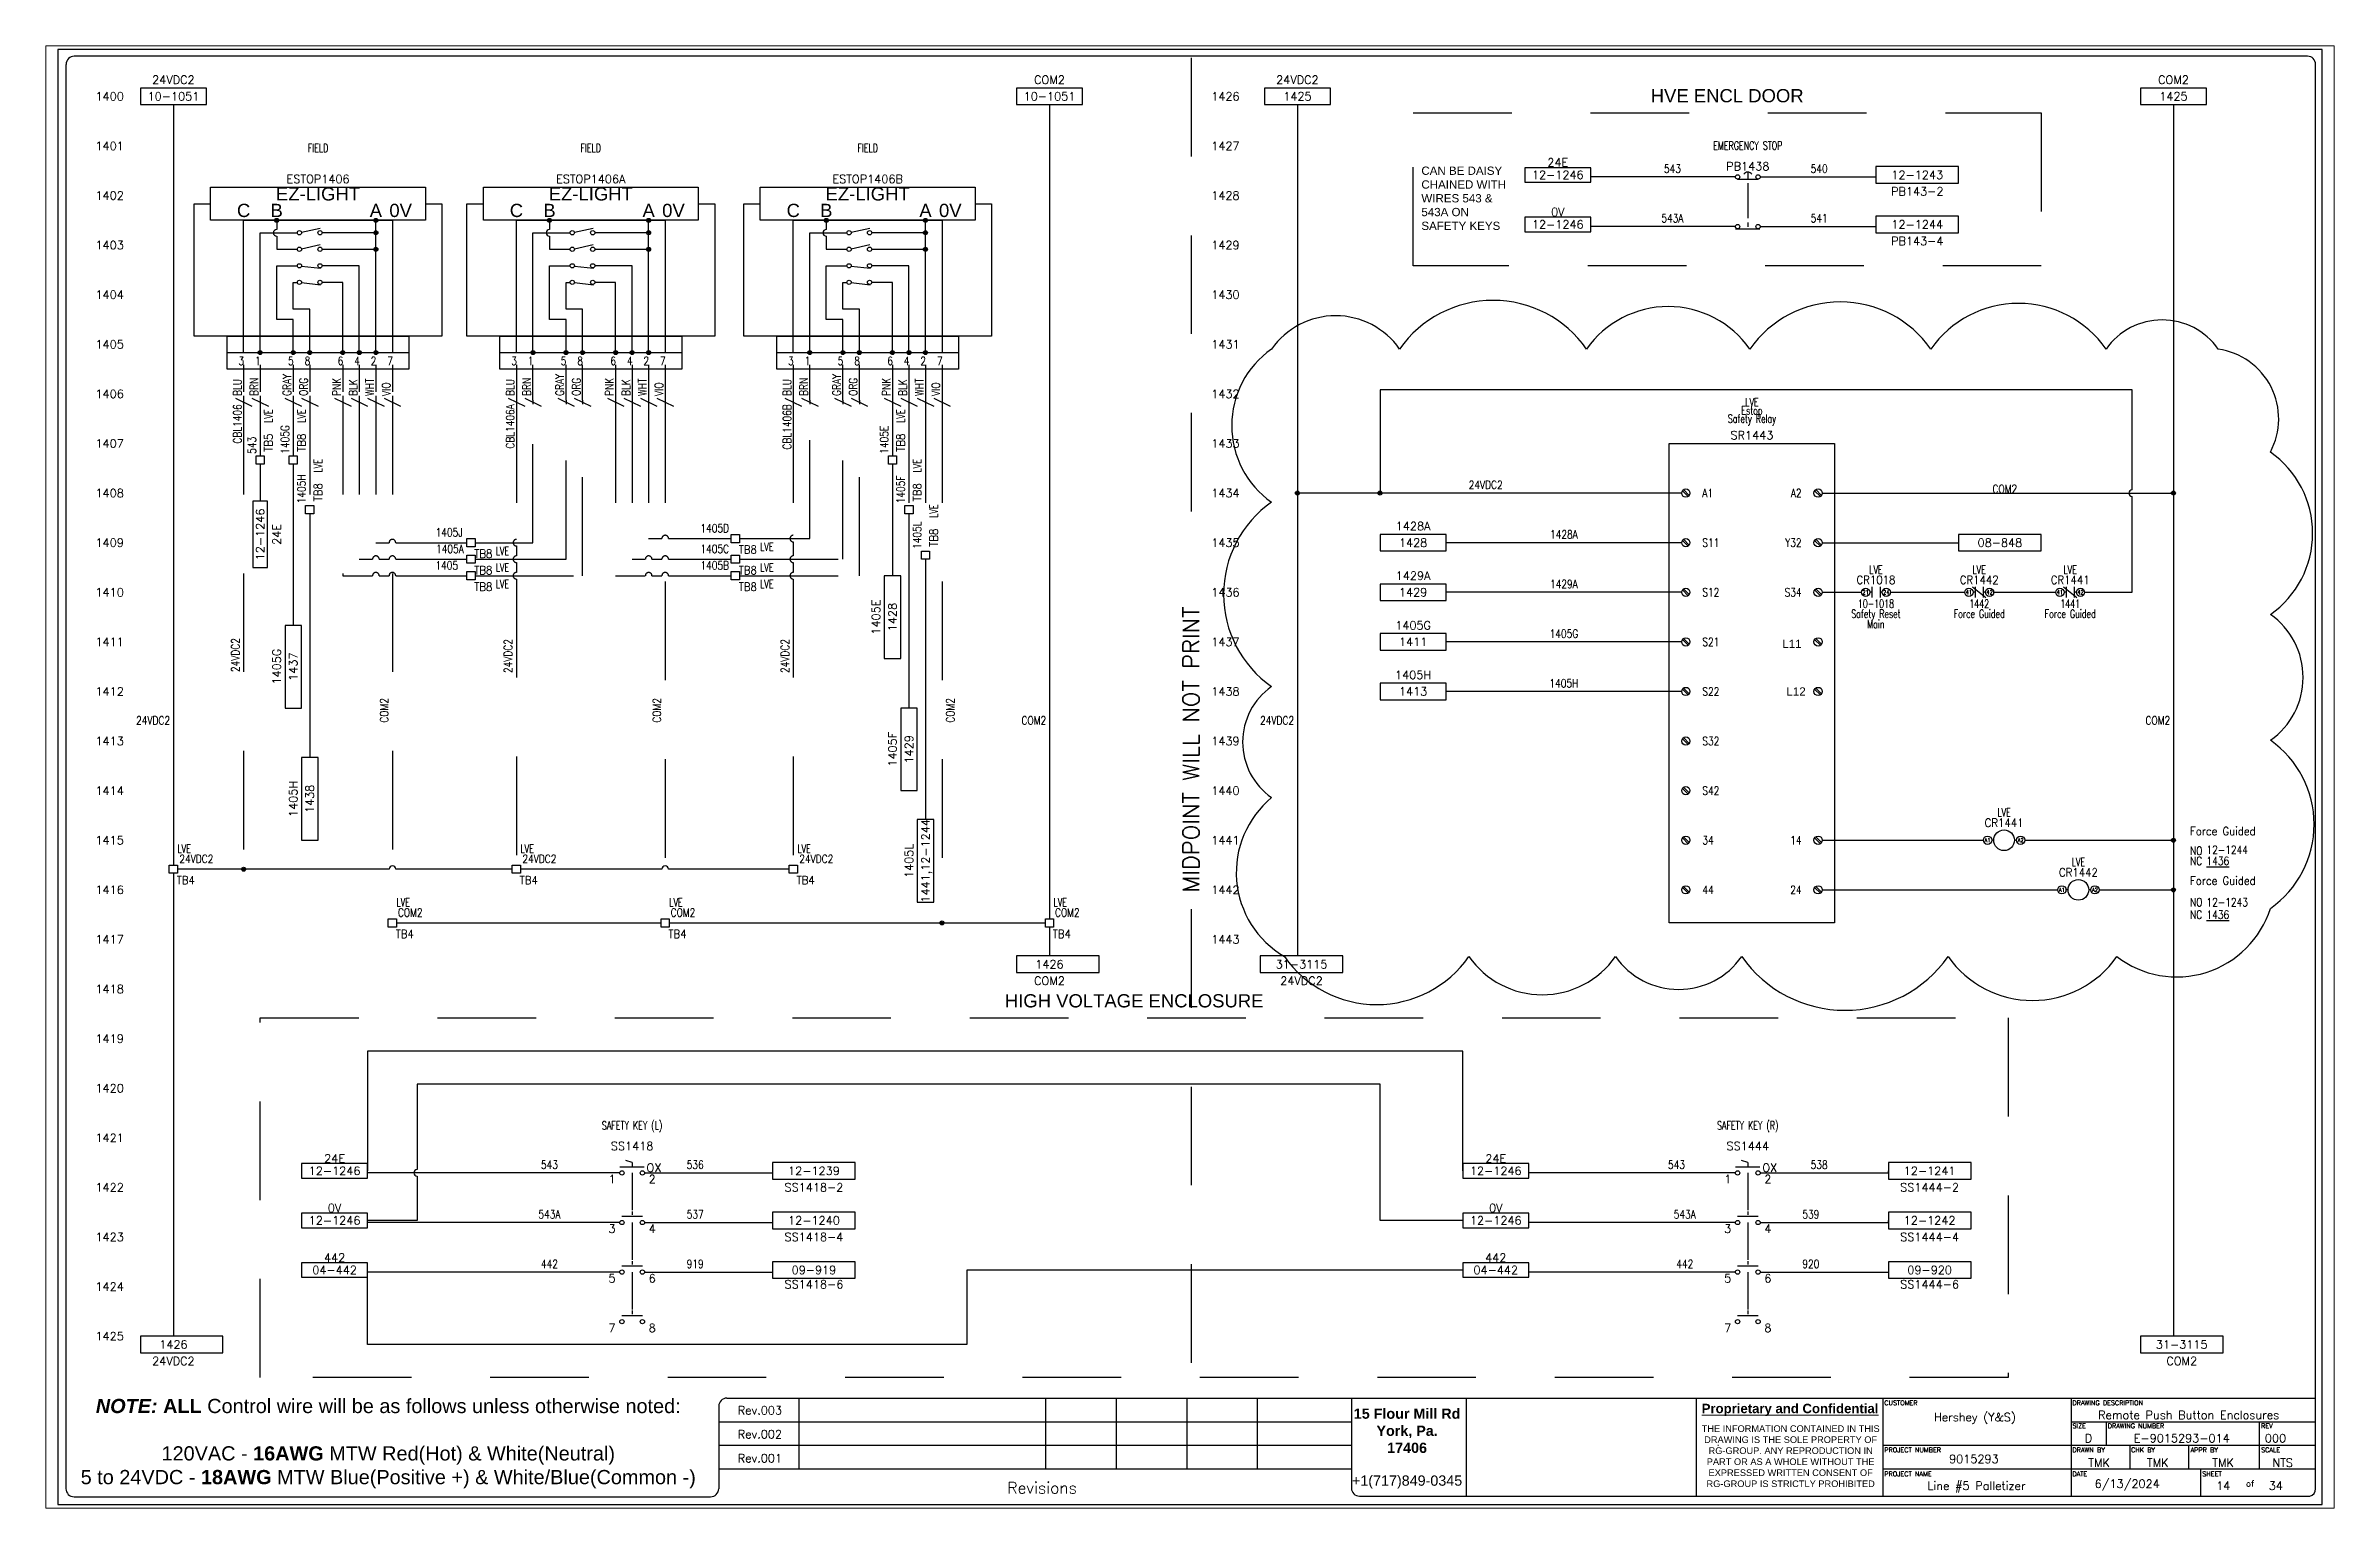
# Paper-space layout 'Layout1' of a CAD drawing. Header units: inches. Extents: x 0.2 to 10.3, y 0.8 to 7.2.
# The model-space entities are those that its viewports show. They can reach past a viewport. Long polylines and large blocks are cut down to what shows.
import ezdxf
from ezdxf.enums import TextEntityAlignment as Align

# ---------------------------------------------------------------- set-up
doc = ezdxf.new("R2010")
doc.units = ezdxf.units.IN
doc.header["$MEASUREMENT"] = 0
doc.linetypes.add('HIDDEN2', pattern=[0.1875, 0.125, -0.0625])
for name, color, linetype in [('BLK_18AWG', 250, 'Continuous'), ('BLU_12AWG', 5, 'Continuous'), ('BLU_18AWG', 5, 'Continuous'), ('BLU_WHT_12AWG', 4, 'Continuous'), ('BLU_WHT_18AWG', 4, 'Continuous'), ('BRN_18AWG', 44, 'Continuous'), ('DESC', 150, 'Continuous'), ('DESCCHILD', 20, 'Continuous'), ('GRY_18AWG', 253, 'Continuous'), ('LINK', 9, 'Continuous'), ('LOC', 8, 'Continuous'), ('LOCBOX', 3, 'HIDDEN2'), ('MISC', 7, 'Continuous'), ('ORG_18AWG', 40, 'Continuous'), ('PNK_18AWG', 210, 'Continuous'), ('SYMS', 7, 'Continuous'), ('TAGS', 1, 'Continuous'), ('TB_LABELS', 1, 'Continuous'), ('TERMS', 3, 'Continuous'), ('VIO_18AWG', 190, 'Continuous'), ('WHT_18AWG', 7, 'Continuous'), ('WIRENO', 3, 'Continuous'), ('WIREREF', 50, 'Continuous'), ('WIRES', 7, 'Continuous'), ('XREF', 7, 'Continuous'), ('XREFCHILD', 90, 'Continuous')]:
    doc.layers.add(name, color=color, linetype=linetype)
doc.layers.add('MidPoint', color=210, linetype='HIDDEN2', plot=False)
doc.styles.add('Annotative', font='arial.ttf')
doc.styles.add('Fields', font='simplex.shx', dxfattribs={"height": 0.185})
doc.styles.get("Standard").update_dxf_attribs({"font": 'arial.ttf'})
doc.styles.add('Title_Block', font='simplex.shx', dxfattribs={"height": 0.185})
doc.styles.add('WD', font='romans.shx', dxfattribs={"height": 0.185})

psp = doc.layouts.get("Layout1")

msp = doc.modelspace()

# ---------------------------------------------------------------- texts
at = {"style": 'WD'}
for s, p in [('1401', (1, 20.5)), ('1427', (17.875, 20.5)), ('1402', (1, 19.75)), ('1428', (17.875, 19.75)), ('1403', (1, 19)), ('1429', (17.875, 19)), ('1404', (1, 18.25)), ('1430', (17.875, 18.25)), ('1405', (1, 17.5)), ('1431', (17.875, 17.5)), ('1406', (1, 16.75)), ('1432', (17.875, 16.75)), ('1407', (1, 16)), ('1433', (17.875, 16)), ('1408', (1, 15.25)), ('1434', (17.875, 15.25)), ('1409', (1, 14.5)), ('1435', (17.875, 14.5)), ('1410', (1, 13.75)), ('1436', (17.875, 13.75)), ('1411', (1, 13)), ('1437', (17.875, 13)), ('1412', (1, 12.25)), ('1438', (17.875, 12.25)), ('1413', (1, 11.5)), ('1439', (17.875, 11.5)), ('1414', (1, 10.75)), ('1440', (17.875, 10.75)), ('1415', (1, 10)), ('1441', (17.875, 10)), ('1416', (1, 9.25)), ('1442', (17.875, 9.25)), ('1417', (1, 8.5)), ('1443', (17.875, 8.5)), ('1418', (1, 7.75)), ('1419', (1, 7)), ('1420', (1, 6.25)), ('1421', (1, 5.5)), ('1422', (1, 4.75)), ('1423', (1, 4)), ('1424', (1, 3.25)), ('1425', (1, 2.5))]:
    msp.add_text(s, height=0.125, dxfattribs=at).set_placement(p, align=Align.MIDDLE_RIGHT)
for s, width, gutter_width, insert, char_height, attachment_point in [('CAN BE DAISY CHAINED WITH WIRES 543 & 543A ON SAFETY KEYS ', 1.4375, 1, (20.625, 20.188), 0.125, 1), ('L11', 0.3125, 1, (26.375, 12.969), 0.125, 6), ('L12', 0.3125, 1, (26.438, 12.25), 0.125, 6), ('\\pxqc;{\\fArial|b1|i1|c0|p34;NOTE:} {\\fArial|b1|i0|c0|p34;ALL} Control wire will be as follows unless otherwise noted:\\P\\P120VAC - {\\fArial|b1|i0|c0|p34;16AWG} MTW Red(Hot) & White(Neutral)\\P5 to 24VDC - {\\fArial|b1|i0|c0|p34;18AWG} MTW Blue(Positive +) & White/Blue(Common -)', 9.875, 0.9, (0.062, 1.552), 0.215, 1)]:
    msp.add_mtext_dynamic_manual_height_columns(s, width=width, gutter_width=gutter_width, heights=[0], dxfattribs=dict(insert=insert, char_height=char_height, attachment_point=attachment_point))
at = {"layer": 'LOCBOX'}
for s, p in [('HVE ENCL DOOR', (25.25, 21.1)), ('HIGH VOLTAGE ENCLOSURE', (16.281, 7.412))]:
    msp.add_text(s, height=0.2, dxfattribs=at).set_placement(p, align=Align.BOTTOM_CENTER)

# ---------------------------------------------------------------- blocks, each defined once
blk = doc.blocks.new('RG_Master_Ver_4_2_2')
at = {"color": 3}
for p, q in [((34.028, 21.856), (0.25, 21.856)), ((0.125, 21.734), (0.125, 0.194)), ((34.15, 0.194), (34.15, 21.734)), ((9.998, 1.441), (9.998, 0.194)), ((10.12, 1.563), (34.15, 1.563)), ((11.207, 1.563), (11.207, 0.496)), ((14.942, 1.563), (14.942, 0.496)), ((16.009, 1.563), (16.009, 0.496)), ((17.076, 1.563), (17.076, 0.496)), ((18.143, 1.563), (18.143, 0.496)), ((19.566, 1.563), (19.566, 0.203)), ((21.3, 1.563), (21.3, 0.072)), ((24.781, 1.562), (24.781, 0.072)), ((27.605, 1.563), (27.605, 0.072)), ((30.451, 1.563), (30.451, 0.072)), ((9.998, 1.207), (19.566, 1.207)), ((30.451, 1.207), (34.15, 1.207)), ((30.984, 1.207), (30.984, 0.852)), ((33.297, 1.207), (33.297, 0.852)), ((9.998, 0.852), (19.566, 0.852)), ((25.107, 0.852), (25.117, 0.852)), ((27.605, 0.852), (34.15, 0.852)), ((27.959, 0.852), (27.961, 0.852)), ((31.34, 0.852), (31.34, 0.496)), ((32.229, 0.852), (32.229, 0.496)), ((33.297, 0.852), (33.297, 0.496)), ((9.998, 0.496), (19.566, 0.496)), ((27.605, 0.496), (34.15, 0.496)), ((32.407, 0.496), (32.407, 0.085)), ((0.247, 0.072), (9.875, 0.072)), ((19.689, 0.081), (34.062, 0.081))]:
    blk.add_line(p, q, dxfattribs=at)
blk.add_lwpolyline([(0, -0.044), (34.25, -0.044), (34.25, 21.956), (0, 21.956)], close=True, dxfattribs=at)
for centre, radius, start, end in [((0.25, 21.734), 0.122, 90, 180), ((34.028, 21.734), 0.122, 0, 90), ((10.12, 1.441), 0.122, 90, 180), ((0.247, 0.194), 0.122, 180, 270), ((9.875, 0.194), 0.122, 270, 360), ((19.689, 0.203), 0.122, 180, 270), ((34.035, 0.192), 0.115, 283.6956, 0.7965)]:
    blk.add_arc(centre, radius, start, end, dxfattribs=at)
at = {"layer": 'MidPoint'}
for p, q in [((17.141, 21.831), (17.141, 14.331)), ((17.141, 8.956), (17.141, 1.581))]:
    blk.add_line(p, q, dxfattribs=at)
at = {"style": 'Title_Block'}
for s, width, heights, insert, char_height, attachment_point in [('\\pxqc;Rev.003', 1.24498, [0], (9.998, 1.442), 0.125, 1), ('\\pxqc;Rev.002', 1.24498, [0], (9.998, 1.08), 0.125, 1), ('\\pxqc;Rev.001', 1.24498, [0], (9.998, 0.717), 0.125, 1), ('\\pxqc;Revisions', 9.42628, [0.392], (14.889, 0.206), 0.17145, 5)]:
    blk.add_mtext_dynamic_manual_height_columns(s, width=width, gutter_width=0.857, heights=heights, dxfattribs=dict(at, insert=insert, char_height=char_height, attachment_point=attachment_point))
at = {"color": 3, "insert": (20.409, 1.406), "char_height": 0.14228, "attachment_point": 2}
blk.add_mtext_dynamic_manual_height_columns('{\\fArial|b1|i0|c0|p34;\\H1.08937x;15 Flour Mill Rd\\PYork, Pa. \\P17406}\\P\\P{\\H1.08937x;+1(717)849-0345}', width=1.73509, gutter_width=0.69, heights=[0], dxfattribs=at)
at = {"color": 3, "linetype": 'Continuous', "lineweight": 20, "insert": (26.201, 1.478), "char_height": 0.14228, "width": 2.80179, "attachment_point": 2, "style": 'Annotative'}
blk.add_mtext('{\\fArial|b1|i0|c0|p34;\\LProprietary and Confidential}', dxfattribs=at)
at = {"color": 3, "insert": (26.21, 1.152), "char_height": 0.1, "width": 2.78538, "attachment_point": 2, "style": 'Annotative'}
blk.add_mtext('THE INFORMATION CONTAINED IN THIS DRAWING IS THE SOLE PROPERTY OF RG-GROUP. ANY REPRODUCTION IN PART OR AS A WHOLE WITHOUT THE EXPRESSED WRITTEN CONSENT OF RG-GROUP IS STRICTLY PROHIBITED', dxfattribs=at)
at = {"insert": (30.807, 0.331), "char_height": 0.125, "attachment_point": 1, "style": 'Fields'}
blk.add_mtext('6/13/2024', dxfattribs=at)
at = {"style": 'Fields'}
for tag, p in [('DESCRIPTION_3', (13.116, 1.307)), ('DRN_3', (15.472, 1.307)), ('CHK_3', (16.529, 1.307)), ('APP_3', (17.552, 1.307)), ('DATE_3', (18.829, 1.307)), ('DESCRIPTION_2', (13.116, 0.951)), ('DRN_2', (15.472, 0.951)), ('CHK_2', (16.529, 0.951)), ('APP_2', (17.552, 0.951)), ('DATE_2', (18.829, 0.951)), ('CUSTOMER', (28.997, 1.214)), ('DRAWING_DESC', (32.229, 1.246)), ('DRAWING_#', (32.125, 0.894)), ('DESCRIPTION_1', (13.116, 0.596)), ('DRN_1', (15.472, 0.596)), ('CHK_1', (16.529, 0.596)), ('APP_1', (17.552, 0.596)), ('DATE_1', (18.829, 0.596)), ('PROJECT_#', (28.981, 0.581)), ('SIZE', (30.715, 0.894)), ('REV', (33.543, 0.894)), ('DRN_BY', (30.875, 0.524)), ('CHK_BY', (31.762, 0.524)), ('APP_BY', (32.75, 0.524)), ('SCALE', (33.652, 0.524)), ('PROJECT_NAME', (29.021, 0.176)), ('SHEETNUM', (32.753, 0.176)), ('TTL_SHTS', (33.547, 0.176))]:
    blk.add_attdef(tag, text='', height=0.125, dxfattribs=at).set_placement(p, align=Align.CENTER)
at = {"style": 'Fields', "flags": 9}
blk.add_attdef('WD_TB', (9.953, 0.194), '', height=0.0638, dxfattribs=at)
at = {"layer": 'MidPoint', "insert": (17.016, 9.206), "char_height": 0.25, "attachment_point": 1, "rotation": 90, "style": 'Fields'}
blk.add_mtext_dynamic_manual_height_columns('MIDPOINT WILL NOT PRINT', width=5.375, gutter_width=0.575, heights=[0], dxfattribs=at)
at = {"layer": 'TB_LABELS', "style": 'WD'}
for s, height, p in [('CUSTOMER', 0.0711, (27.627, 1.528)), ('DRAWING DESCRIPTION', 0.07114, (30.472, 1.528)), ('SIZE', 0.0711, (30.472, 1.179)), ('DRAWING NUMBER', 0.07114, (31.006, 1.179)), ('REV', 0.0711, (33.325, 1.179)), ('PROJECT NUMBER', 0.07114, (27.627, 0.816)), ('DRAWN BY', 0.0711, (30.472, 0.816)), ('CHK BY', 0.0711, (31.359, 0.816)), ('APPR BY', 0.0711, (32.258, 0.816)), ('SCALE', 0.0711, (33.325, 0.816)), ('PROJECT NAME', 0.07114, (27.627, 0.453)), ('DATE', 0.0711, (30.472, 0.453)), ('SHEET', 0.0711, (32.436, 0.453)), ('of', 0.0925, (33.098, 0.318))]:
    blk.add_text(s, height=height, dxfattribs=at).set_placement(p, align=Align.TOP_LEFT)
blk = doc.blocks.new('WD_MLRH')
at = {"style": 'WD'}
blk.add_attdef('RUNGFIRST', text='', height=0.125, dxfattribs=at).set_placement((-0.25, 0), align=Align.MIDDLE_RIGHT)
at = {"style": 'WD', "flags": 1}
for tag, p in [('WIRE-START', (-0.25, -0.356)), ('RUNGHORV', (-0.25, -0.127)), ('WIREMODE', (-0.25, -0.281)), ('RUNGDIST', (-0.25, -0.2)), ('RUNGCNT', (-0.25, -0.237)), ('RUNGINC', (-0.25, -0.163)), ('WIREFMT', (-0.25, -0.321)), ('WIRE-GSUF', (-0.25, -0.396)), ('PH3SPACE', (-0.25, -0.437))]:
    blk.add_attdef(tag, text='', height=0.025, dxfattribs=at).set_placement(p, align=Align.RIGHT)
blk = doc.blocks.new('HPB12M')
for p, q in [((0, 0.074), (0, -0.031)), ((-0.156, -0.032), (0.156, -0.032))]:
    blk.add_line(p, q)
for centre in [(-0.155, 0), (0.155, 0)]:
    blk.add_circle(centre, 0.0322)
blk.add_arc((0, -0.006), 0.0781, 36.8699, 143.1301)
at = {"style": 'WD', "width": 0.7}
for tag, p in [('INST', (0, 0.738)), ('LOC', (0, 0.568)), ('DESC1', (0, 0.412)), ('DESC2', (0, 0.255)), ('XREF', (0, -0.232))]:
    blk.add_attdef(tag, text='', height=0.125, dxfattribs=at).set_placement(p, align=Align.CENTER)
at = {"style": 'WD'}
blk.add_attdef('TAG1', text='', height=0.125, dxfattribs=at).set_placement((0, 0.099), align=Align.CENTER)
for tag, p, height, flags in [('X4TERM01', (-0.188, 0), 0.0125, 1), ('FAMILY', (0.054, 0.058), 0.01, 9), ('CONTACT', (0.054, 0.042), 0.01, 9), ('X1TERM02', (0.188, 0), 0.0125, 1)]:
    blk.add_attdef(tag, p, '', height=height, dxfattribs=dict(at, flags=flags))
for tag, p in [('X2LINK', (0, 0.125)), ('X8LINK', (0, -0.094))]:
    blk.add_attdef(tag, p, '', height=0.01, dxfattribs=at)
at = {"linetype": 'Continuous', "style": 'WD', "flags": 9}
for tag, p in [('MFG', (0.076, 0)), ('CAT', (0.076, 0.017)), ('ASSYCODE', (0.076, -0.017))]:
    blk.add_attdef(tag, text='', height=0.01, dxfattribs=at).set_placement(p, align=Align.CENTER)
at = {"linetype": 'Continuous', "style": 'WD', "flags": 8}
blk.add_attdef('TERM01', text='', height=0.125, dxfattribs=at).set_placement((-0.25, -0.016), align=Align.TOP_RIGHT)
blk.add_attdef('TERM02', text='', height=0.125, dxfattribs=at).set_placement((0.25, -0.016), align=Align.TOP_LEFT)
blk = doc.blocks.new('HSS22')
for p, q in [((0, 0.062), (0, -0.005)), ((-0.185, -0.034), (0.18, -0.034))]:
    blk.add_line(p, q)
for centre in [(-0.155, 0), (0.155, 0)]:
    blk.add_circle(centre, 0.0322)
at = {"style": 'WD', "width": 0.7}
for tag, p in [('INST', (0, 0.738)), ('LOC', (0, 0.568)), ('DESC1', (0, 0.412)), ('DESC2', (0, 0.255)), ('XREF', (0, -0.227))]:
    blk.add_attdef(tag, text='', height=0.125, dxfattribs=at).set_placement(p, align=Align.CENTER)
at = {"style": 'WD'}
blk.add_attdef('TAG2', text='', height=0.125, dxfattribs=at).set_placement((0, 0.099), align=Align.CENTER)
for tag, p, height, flags in [('X4TERM01', (-0.188, 0), 0.0125, 1), ('FAMILY', (0.054, 0.058), 0.01, 9), ('CONTACT', (0.054, 0.042), 0.01, 9), ('X1TERM02', (0.188, 0), 0.0125, 1)]:
    blk.add_attdef(tag, p, '', height=height, dxfattribs=dict(at, flags=flags))
for tag, p in [('X2LINK', (0, 0.125)), ('X8LINK', (0, -0.094))]:
    blk.add_attdef(tag, p, '', height=0.01, dxfattribs=at)
at = {"style": 'WD', "width": 0.8}
blk.add_attdef('STATE', (0.25, 0.016), '', height=0.125, dxfattribs=at)
at = {"linetype": 'Continuous', "style": 'WD', "flags": 8}
blk.add_attdef('TERM01', text='', height=0.125, dxfattribs=at).set_placement((-0.25, -0.031), align=Align.TOP_RIGHT)
blk.add_attdef('TERM02', text='', height=0.125, dxfattribs=at).set_placement((0.25, -0.031), align=Align.TOP_LEFT)
blk = doc.blocks.new('HSS112')
for p, q in [((-0.185, 0.094), (0.18, 0.094)), ((0, 0.156), (-0.094, 0.188)), ((0, 0.156), (0, 0.094))]:
    blk.add_line(p, q)
for centre in [(-0.155, 0), (0.155, 0)]:
    blk.add_circle(centre, 0.0322)
at = {"style": 'WD', "width": 0.7}
for tag, p in [('INST', (0, 0.982)), ('DESC1', (0, 0.656)), ('LOC', (0, 0.812)), ('DESC2', (0, 0.5)), ('XREF', (0, -0.219))]:
    blk.add_attdef(tag, text='', height=0.125, dxfattribs=at).set_placement(p, align=Align.CENTER)
at = {"style": 'WD'}
blk.add_attdef('TAG1', text='', height=0.125, dxfattribs=at).set_placement((0, 0.344), align=Align.CENTER)
at = {"style": 'WD', "width": 0.7}
blk.add_attdef('POS1', text='', height=0.125, dxfattribs=at).set_placement((-0.125, 0.188), align=Align.RIGHT)
at = {"style": 'WD'}
for tag, p, height, flags in [('X4TERM01', (-0.188, 0), 0.0125, 1), ('X1TERM02', (0.188, 0), 0.0125, 1), ('FAMILY', (0.205, 0.152), 0.01, 9), ('CONTACT', (0.205, 0.136), 0.01, 1)]:
    blk.add_attdef(tag, p, '', height=height, dxfattribs=dict(at, flags=flags))
for tag, p, height in [('X2LINK', (0, 0.219), 0.01), ('X8LINK', (0, 0), 0.01), ('STATE', (0.219, 0.016), 0.125)]:
    blk.add_attdef(tag, p, '', height=height, dxfattribs=at)
at = {"style": 'WD', "width": 0.7}
blk.add_attdef('POS2', (0.125, 0.188), '', height=0.125, dxfattribs=at)
at = {"linetype": 'Continuous', "style": 'WD', "flags": 9}
for tag, p in [('ASSYCODE', (0.25, 0.094)), ('MFG', (0.23, 0.108)), ('CAT', (0.232, 0.121))]:
    blk.add_attdef(tag, text='', height=0.01, dxfattribs=at).set_placement(p, align=Align.CENTER)
at = {"linetype": 'Continuous', "style": 'WD', "flags": 8}
blk.add_attdef('TERM01', text='', height=0.125, dxfattribs=at).set_placement((-0.25, -0.031), align=Align.TOP_RIGHT)
blk.add_attdef('TERM02', text='', height=0.125, dxfattribs=at).set_placement((0.25, -0.031), align=Align.TOP_LEFT)
blk = doc.blocks.new('HSS21')
for p, q in [((-0.156, 0.094), (0.156, 0.094)), ((0, 0.168), (0, 0.115))]:
    blk.add_line(p, q)
for centre in [(-0.155, 0), (0.155, 0)]:
    blk.add_circle(centre, 0.0322)
at = {"style": 'WD', "width": 0.7}
for tag, p in [('INST', (0, 0.826)), ('LOC', (0, 0.656)), ('DESC1', (0, 0.5)), ('DESC2', (0, 0.344)), ('XREF', (0, -0.219))]:
    blk.add_attdef(tag, text='', height=0.125, dxfattribs=at).set_placement(p, align=Align.CENTER)
at = {"style": 'WD'}
blk.add_attdef('TAG2', text='', height=0.125, dxfattribs=at).set_placement((0, 0.188), align=Align.CENTER)
for tag, p, height, flags in [('X4TERM01', (-0.188, 0), 0.0125, 1), ('FAMILY', (0.056, 0.127), 0.01, 9), ('CONTACT', (0.056, 0.111), 0.01, 9), ('X1TERM02', (0.188, 0), 0.0125, 1)]:
    blk.add_attdef(tag, p, '', height=height, dxfattribs=dict(at, flags=flags))
for tag, p in [('X2LINK', (0, 0.188)), ('X8LINK', (0, 0))]:
    blk.add_attdef(tag, p, '', height=0.01, dxfattribs=at)
at = {"style": 'WD', "width": 0.8}
blk.add_attdef('STATE', (0.219, 0.016), '', height=0.125, dxfattribs=at)
at = {"linetype": 'Continuous', "style": 'WD', "flags": 8}
blk.add_attdef('TERM01', text='', height=0.125, dxfattribs=at).set_placement((-0.25, -0.031), align=Align.TOP_RIGHT)
blk.add_attdef('TERM02', text='', height=0.125, dxfattribs=at).set_placement((0.25, -0.031), align=Align.TOP_LEFT)
blk = doc.blocks.new('WD_WNH')
at = {"linetype": 'Continuous', "style": 'WD', "width": 0.8}
blk.add_attdef('WIRENO', text='', height=0.125, dxfattribs=at).set_placement((0, 0.062), align=Align.CENTER)
at = {"style": 'WD', "flags": 1}
for tag, p in [('W01USER', (0, 0.078)), ('W02USER', (0, 0.07)), ('W03USER', (0, 0.062)), ('W04USER', (0, 0.055)), ('W05USER', (0, 0.047)), ('W06USER', (0, 0.039)), ('W07USER', (0, 0.031)), ('W08USER', (0, 0.023)), ('W09USER', (0, 0.016)), ('W10USER', (0, 0.008))]:
    blk.add_attdef(tag, text='', height=0.005, dxfattribs=at).set_placement(p, align=Align.CENTER)
blk = doc.blocks.new('HA2D1_REF_1')
for p, q in [((0, 0.25), (0, 0)), ((1, 0.25), (0, 0.25)), ((0, 0), (1, 0)), ((1, 0), (1, 0.25))]:
    blk.add_line(p, q)
at = {"style": 'WD'}
for tag, p in [('DESC1', (0.5, 0.3125)), ('XREF', (0.5, 0.0625))]:
    blk.add_attdef(tag, text='', height=0.125, dxfattribs=at).set_placement(p, align=Align.CENTER)
at = {"style": 'WD', "flags": 1}
blk.add_attdef('SIGCODE', text='', height=0.125, dxfattribs=at).set_placement((0.5, -0.125), align=Align.CENTER)
blk = doc.blocks.new('HA2S1_REF_1')
for p, q in [((0, 0.25), (0, 0)), ((1.25, 0.25), (0, 0.25)), ((0, 0), (1.25, 0)), ((1.25, 0), (1.25, 0.25))]:
    blk.add_line(p, q)
at = {"style": 'WD', "flags": 1}
blk.add_attdef('SIGCODE', text='', height=0.125, dxfattribs=at).set_placement((0.625, 0.3125), align=Align.CENTER)
at = {"style": 'WD'}
for tag, p in [('XREF', (0.625, 0.0625)), ('DESC1', (0.625, -0.1875))]:
    blk.add_attdef(tag, text='', height=0.125, dxfattribs=at).set_placement(p, align=Align.CENTER)
blk = doc.blocks.new('HA2S1_REF1')
for p, q in [((0, 0.25), (0, 0)), ((1.25, 0.25), (0, 0.25)), ((0, 0), (1.25, 0)), ((1.25, 0), (1.25, 0.25))]:
    blk.add_line(p, q)
at = {"style": 'WD', "flags": 1}
blk.add_attdef('SIGCODE', (0.312, 0.282), '', height=0.125, dxfattribs=at)
at = {"style": 'WD'}
for tag, p in [('XREF', (0.625, 0.062)), ('DESC1', (0.625, -0.153))]:
    blk.add_attdef(tag, text='', height=0.125, dxfattribs=at).set_placement(p, align=Align.CENTER)
blk = doc.blocks.new('HA2D1_REF1')
for p, q in [((-0.0625, 0.109375), (-0.0625, -0.109375)), ((0.9375, 0.109375), (-0.0625, 0.109375)), ((0.9375, -0.109375), (0.9375, 0.109375)), ((-0.0625, -0.109375), (0.9375, -0.109375))]:
    blk.add_line(p, q)
at = {"style": 'WD', "flags": 1}
blk.add_attdef('SIGCODE', (0, 0.3125), '', height=0.125, dxfattribs=at)
at = {"style": 'WD'}
for tag, p in [('DESC1', (0.4375, 0.125)), ('XREF', (0.4375, -0.0625))]:
    blk.add_attdef(tag, text='', height=0.125, dxfattribs=at).set_placement(p, align=Align.CENTER)
blk = doc.blocks.new('WDDOT')
for radius in [0.03, 0.0187, 0.00929]:
    blk.add_circle((0, 0), radius)
blk = doc.blocks.new('WD_WNV')
at = {"linetype": 'Continuous', "style": 'WD', "width": 0.8}
blk.add_attdef('WIRENO', text='', height=0.125, dxfattribs=at).set_placement((-0.05, 0), align=Align.MIDDLE_RIGHT)
at = {"style": 'WD', "flags": 1}
for tag, p in [('W01USER', (-0.062, 0.094)), ('W02USER', (-0.062, 0.086)), ('W03USER', (-0.062, 0.078)), ('W04USER', (-0.062, 0.07)), ('W05USER', (-0.062, 0.062)), ('W06USER', (-0.062, 0.055)), ('W07USER', (-0.062, 0.047)), ('W08USER', (-0.062, 0.039)), ('W09USER', (-0.062, 0.031)), ('W10USER', (-0.062, 0.023))]:
    blk.add_attdef(tag, text='', height=0.005, dxfattribs=at).set_placement(p, align=Align.CENTER)
blk = doc.blocks.new('HTG11')
blk.add_line((-0.124, 0.007), (0.159, 0.071))
for centre in [(-0.155, 0), (0.155, 0)]:
    blk.add_circle(centre, 0.0322)
at = {"style": 'WD', "width": 0.7}
for tag, p in [('INST', (0, 0.779)), ('LOC', (0, 0.609)), ('DESC1', (0, 0.453)), ('DESC2', (0, 0.297)), ('WDTAGALT', (0, -0.391)), ('XREF', (0, -0.236))]:
    blk.add_attdef(tag, text='', height=0.125, dxfattribs=at).set_placement(p, align=Align.CENTER)
at = {"style": 'WD'}
blk.add_attdef('TAG1', text='', height=0.125, dxfattribs=at).set_placement((0, 0.141), align=Align.CENTER)
for tag, p, height, flags in [('X4TERM01', (-0.188, 0), 0.0125, 1), ('FAMILY', (0.038, 0.037), 0.01, 9), ('CONTACT', (0.038, 0.02), 0.01, 1), ('X1TERM02', (0.188, 0), 0.0125, 1)]:
    blk.add_attdef(tag, p, '', height=height, dxfattribs=dict(at, flags=flags))
for tag, p in [('X2LINK', (0, 0.266)), ('X8LINK', (0, -0.062))]:
    blk.add_attdef(tag, p, '', height=0.01, dxfattribs=at)
at = {"linetype": 'Continuous', "style": 'WD', "flags": 9}
for tag, p in [('CAT', (0.063, -0.007)), ('ASSYCODE', (0.062, -0.043)), ('MFG', (0.063, -0.027))]:
    blk.add_attdef(tag, text='', height=0.01, dxfattribs=at).set_placement(p, align=Align.CENTER)
at = {"linetype": 'Continuous', "style": 'WD', "flags": 8}
blk.add_attdef('TERM01', text='', height=0.125, dxfattribs=at).set_placement((-0.25, -0.031), align=Align.TOP_RIGHT)
blk.add_attdef('TERM02', text='', height=0.125, dxfattribs=at).set_placement((0.25, -0.031), align=Align.TOP_LEFT)
blk = doc.blocks.new('HTG12')
blk.add_line((-0.123, -0.003), (0.165, -0.035))
for centre in [(-0.155, 0), (0.155, 0)]:
    blk.add_circle(centre, 0.0322)
at = {"style": 'WD', "width": 0.7}
for tag, p in [('INST', (0, 0.732)), ('DESC1', (0, 0.406)), ('DESC2', (0, 0.25)), ('LOC', (0, 0.562)), ('WDTAGALT', (0, -0.391)), ('XREF', (0, -0.236))]:
    blk.add_attdef(tag, text='', height=0.125, dxfattribs=at).set_placement(p, align=Align.CENTER)
at = {"style": 'WD'}
blk.add_attdef('TAG1', text='', height=0.125, dxfattribs=at).set_placement((0, 0.094), align=Align.CENTER)
for tag, p, height, flags in [('X4TERM01', (-0.188, 0), 0.0125, 1), ('FAMILY', (0.038, 0.037), 0.01, 9), ('CONTACT', (0.038, 0.02), 0.01, 1), ('X1TERM02', (0.188, 0), 0.0125, 1)]:
    blk.add_attdef(tag, p, '', height=height, dxfattribs=dict(at, flags=flags))
for tag, p in [('X2LINK', (0, 0.219)), ('X8LINK', (0, -0.062))]:
    blk.add_attdef(tag, p, '', height=0.01, dxfattribs=at)
at = {"linetype": 'Continuous', "style": 'WD', "flags": 9}
for tag, p in [('CAT', (0.063, -0.007)), ('ASSYCODE', (0.063, -0.043)), ('MFG', (0.063, -0.027))]:
    blk.add_attdef(tag, text='', height=0.01, dxfattribs=at).set_placement(p, align=Align.CENTER)
at = {"linetype": 'Continuous', "style": 'WD', "flags": 8}
blk.add_attdef('TERM01', text='', height=0.125, dxfattribs=at).set_placement((-0.25, -0.031), align=Align.TOP_RIGHT)
blk.add_attdef('TERM02', text='', height=0.125, dxfattribs=at).set_placement((0.25, -0.031), align=Align.TOP_LEFT)
blk = doc.blocks.new('HPB1_BAN_EST_EZ')
for p, q in [((0.75, 0.25), (0.75, 2.25)), ((0.75, 2.25), (3, 2.25)), ((3, 2.25), (3, 0.25)), ((0.5, 0.25), (3.25, 0.25))]:
    blk.add_line(p, q)
blk.add_lwpolyline([(3.5, 2.5), (3.75, 2.5), (3.75, 0.5), (0, 0.5), (0, 2.5), (0.25, 2.5)])
for points in [[(0.25, 2.75), (3.5, 2.75), (3.5, 2.25), (0.25, 2.25)], [(0.5, 0.5), (3.25, 0.5), (3.25, 0), (0.5, 0)]]:
    blk.add_lwpolyline(points, close=True)
at = {"layer": 'WIRES'}
for p, q in [((1.25, 2.25), (1.25, 2.112)), ((2.75, 0.25), (2.75, 2.25)), ((1, 0.25), (1, 2.062)), ((1, 2.062), (1.562, 2.062)), ((1.25, 2.013), (1.25, 1.812)), ((1.25, 1.812), (1.562, 1.812)), ((2.75, 2.062), (1.938, 2.062)), ((1.938, 1.812), (2.75, 1.812)), ((1.25, 0.75), (1.25, 1.562)), ((1.25, 1.562), (1.562, 1.562)), ((2.5, 1.562), (1.938, 1.562)), ((2.5, 0.25), (2.5, 1.562)), ((1.5, 0.906), (1.5, 1.312)), ((1.5, 1.312), (1.562, 1.312)), ((2.25, 1.312), (1.938, 1.312)), ((2.25, 0.25), (2.25, 1.312)), ((1.5, 0.75), (1.25, 0.75)), ((1.75, 0.906), (1.5, 0.906)), ((1.5, 0.25), (1.5, 0.75)), ((1.75, 0.25), (1.75, 0.906))]:
    blk.add_line(p, q, dxfattribs=at)
blk.add_arc((1.25, 2.062), 0.05, 90, 270, dxfattribs=at)
at = {"layer": 'SYMS'}
for name, p in [('WDDOT', (1.25, 2.25)), ('HTG11', (1.75, 2.062)), ('WDDOT', (2.75, 2.25)), ('WDDOT', (2.75, 2.062)), ('HTG11', (1.75, 1.812)), ('WDDOT', (2.75, 1.812)), ('HTG12', (1.75, 1.562)), ('HTG12', (1.75, 1.312)), ('WDDOT', (1, 0.25)), ('WDDOT', (1.5, 0.25)), ('WDDOT', (1.75, 0.25)), ('WDDOT', (2.25, 0.25)), ('WDDOT', (2.5, 0.25)), ('WDDOT', (2.75, 0.25))]:
    blk.add_blockref(name, p, dxfattribs=at)
at = {"char_height": 0.2, "attachment_point": 1}
for s, width, insert in [('\\pxqc;C', 0.25, (0.625, 2.5)), ('\\pxqc;B', 0.25, (1.125, 2.5)), ('\\pxqc;EZ-LIGHT', 2.25, (0.75, 2.75)), ('\\pxqc;A', 0.25, (2.625, 2.5)), ('\\pxqc;0V', 0.25, (3, 2.5))]:
    blk.add_mtext_dynamic_manual_height_columns(s, width=width, gutter_width=1, heights=[0], dxfattribs=dict(at, insert=insert))
at = {"style": 'WD', "width": 0.7}
for tag, p in [('INST', (1.875, 3.451)), ('DESC1', (1.875, 3.125)), ('LOC', (1.875, 3.281)), ('DESC2', (1.875, 2.969)), ('XREF', (1.875, 2.406))]:
    blk.add_attdef(tag, text='', height=0.125, dxfattribs=at).set_placement(p, align=Align.CENTER)
at = {"style": 'WD'}
blk.add_attdef('TAG1', text='', height=0.125, dxfattribs=at).set_placement((1.875, 2.812), align=Align.CENTER)
for tag, p, height, flags in [('FAMILY', (2.08, 2.777), 0.01, 9), ('CONTACT', (2.08, 2.761), 0.01, 1), ('X8TERM03', (0.75, 0.062), 0.005, 1), ('X8TERM01', (1, 0.062), 0.005, 1), ('X8TERM05', (1.5, 0.062), 0.005, 1), ('X8TERM08', (1.75, 0.062), 0.005, 1), ('X8TERM06', (2.25, 0.062), 0.005, 1), ('X8TERM04', (2.5, 0.062), 0.005, 1), ('X8TERM02', (2.75, 0.062), 0.005, 1), ('X8TERM07', (3, 0.062), 0.005, 1)]:
    blk.add_attdef(tag, p, '', height=height, dxfattribs=dict(at, flags=flags))
at = {"style": 'WD', "flags": 9}
for tag, p in [('ASSYCODE', (2.105, 2.696)), ('MFG', (2.103, 2.714)), ('CAT', (2.105, 2.733))]:
    blk.add_attdef(tag, text='', height=0.01, dxfattribs=at).set_placement(p, align=Align.CENTER)
at = {"style": 'WD', "width": 0.8}
for tag, p in [('TERM03', (0.715, 0.188)), ('TERM01', (0.965, 0.188)), ('TERM05', (1.465, 0.188)), ('TERM08', (1.715, 0.188)), ('TERM06', (2.215, 0.188)), ('TERM04', (2.465, 0.188)), ('TERM02', (2.715, 0.188)), ('TERM07', (2.965, 0.188))]:
    blk.add_attdef(tag, text='', height=0.125, dxfattribs=at).set_placement(p, align=Align.TOP_CENTER)
blk = doc.blocks.new('HT0W01')
for p, q in [((-0.062, 0.062), (0.062, 0.062)), ((-0.062, -0.062), (-0.062, 0.062)), ((0.062, 0.062), (0.062, -0.062)), ((0.062, -0.062), (-0.062, -0.062))]:
    blk.add_line(p, q)
at = {"style": 'WD'}
for tag, p, width in [('INST', (0.062, 0.42), 0.7), ('LOC', (0.062, 0.25), 0.7), ('DESC1', (0.05, -0.385), 0.8)]:
    blk.add_attdef(tag, p, '', height=0.125, dxfattribs=dict(at, width=width))
at = {"linetype": 'Continuous', "style": 'WD', "width": 0.8, "flags": 8}
blk.add_attdef('WIRENO', text='', height=0.125, dxfattribs=at).set_placement((0, 0.094), align=Align.CENTER)
at = {"style": 'WD', "flags": 1}
for tag, p, height in [('X4TERM01', (-0.062, 0), 0.0125), ('X4TERMDESC01', (-0.055, -0.023), 0.025), ('X2TERMDESC01', (-0.006, 0.029), 0.025), ('STRIPSEQ', (0, 0), 0.00125), ('X2TERM01', (0, 0.062), 0.0125), ('X1TERMDESC01', (0.039, 0.007), 0.025), ('X1TERM01', (0.062, 0), 0.0125), ('LINKTERM', (0, -0.002), 0.00125), ('X8TERM01', (0, -0.062), 0.0125), ('X8TERMDESC01', (0, -0.054), 0.025)]:
    blk.add_attdef(tag, p, '', height=height, dxfattribs=at)
at = {"linetype": 'Continuous', "style": 'WD', "width": 0.8, "flags": 1}
blk.add_attdef('MFG', text='', height=0.109, dxfattribs=at).set_placement((0.088, -0.406), align=Align.RIGHT)
at = {"linetype": 'Continuous', "style": 'WD'}
for tag, p, height, width, flags in [('TAGSTRIP', (0.05, -0.229), 0.125, 0.9, 8), ('CAT', (0.213, -0.406), 0.109, 0.8, 1), ('DESC2', (0.05, -0.541), 0.125, 0.8, 8), ('DESC3', (0.05, -0.698), 0.125, 0.8, 8)]:
    blk.add_attdef(tag, p, '', height=height, dxfattribs=dict(at, width=width, flags=flags))
at = {"style": 'WD', "width": 0.7, "flags": 1}
blk.add_attdef('ASSYCODE', (0.062, -0.281), '', height=0.01, dxfattribs=at)
blk = doc.blocks.new('VT0W01')
for p, q in [((-0.062, 0.062), (0.062, 0.062)), ((-0.062, -0.062), (-0.062, 0.062)), ((0.062, 0.062), (0.062, -0.062)), ((0.062, -0.062), (-0.062, -0.062))]:
    blk.add_line(p, q)
at = {"style": 'WD'}
for tag, p, width in [('INST', (0.062, 0.42), 0.7), ('LOC', (0.062, 0.25), 0.7), ('DESC1', (0.05, -0.385), 0.8)]:
    blk.add_attdef(tag, p, '', height=0.125, dxfattribs=dict(at, width=width))
at = {"style": 'WD', "flags": 1}
for tag, p, height in [('X4TERM01', (-0.062, 0), 0.0125), ('X4TERMDESC01', (-0.055, -0.023), 0.025), ('X2TERMDESC01', (-0.006, 0.029), 0.025), ('STRIPSEQ', (0, 0), 0.00125), ('X2TERM01', (0, 0.062), 0.0125), ('X1TERMDESC01', (0.039, -0.003), 0.025), ('X1TERM01', (0.062, 0), 0.0125), ('LINKTERM', (0, -0.002), 0.00125), ('X8TERM01', (0, -0.062), 0.0125), ('X8TERMDESC01', (0, -0.054), 0.025)]:
    blk.add_attdef(tag, p, '', height=height, dxfattribs=at)
at = {"linetype": 'Continuous', "style": 'WD'}
for tag, p, height, width, flags in [('WIRENO', (0.062, 0.094), 0.125, 0.8, 8), ('TAGSTRIP', (0.05, -0.229), 0.125, 0.9, 8), ('CAT', (0.213, -0.406), 0.109, 0.8, 1), ('DESC2', (0.05, -0.541), 0.125, 0.8, 8), ('DESC3', (0.05, -0.698), 0.125, 0.8, 8)]:
    blk.add_attdef(tag, p, '', height=height, dxfattribs=dict(at, width=width, flags=flags))
at = {"linetype": 'Continuous', "style": 'WD', "width": 0.8, "flags": 1}
blk.add_attdef('MFG', text='', height=0.109, dxfattribs=at).set_placement((0.088, -0.406), align=Align.RIGHT)
at = {"style": 'WD', "width": 0.7, "flags": 1}
blk.add_attdef('ASSYCODE', (0.062, -0.281), '', height=0.01, dxfattribs=at)
blk = doc.blocks.new('HCR1_AB_SRD22X2')
for p, q in [((0, 7.25), (2.5, 7.25)), ((0, 0), (0, 7.25)), ((2.5, 7.25), (2.5, 0)), ((0.198, 6.535), (0.285, 6.448)), ((0.215, 6.552), (0.302, 6.465)), ((2.198, 6.535), (2.285, 6.448)), ((2.215, 6.552), (2.302, 6.465)), ((0.198, 5.785), (0.285, 5.698)), ((0.215, 5.802), (0.302, 5.715)), ((2.198, 5.785), (2.285, 5.698)), ((2.215, 5.802), (2.302, 5.715)), ((0.198, 5.035), (0.285, 4.948)), ((0.215, 5.052), (0.302, 4.965)), ((2.198, 5.035), (2.285, 4.948)), ((2.215, 5.052), (2.302, 4.965)), ((0.198, 4.285), (0.285, 4.198)), ((0.215, 4.302), (0.302, 4.215)), ((2.198, 4.285), (2.285, 4.198)), ((2.215, 4.302), (2.302, 4.215)), ((0.198, 3.535), (0.285, 3.448)), ((0.215, 3.552), (0.302, 3.465)), ((2.198, 3.535), (2.285, 3.448)), ((2.215, 3.552), (2.302, 3.465)), ((0.198, 2.785), (0.285, 2.698)), ((0.215, 2.802), (0.302, 2.715)), ((0.198, 2.035), (0.285, 1.948)), ((0.215, 2.052), (0.302, 1.965)), ((0.198, 1.285), (0.285, 1.198)), ((0.215, 1.302), (0.302, 1.215)), ((2.198, 1.285), (2.285, 1.198)), ((2.215, 1.302), (2.302, 1.215)), ((0.198, 0.535), (0.285, 0.448)), ((0.215, 0.552), (0.302, 0.465)), ((2.198, 0.535), (2.285, 0.448)), ((2.215, 0.552), (2.302, 0.465)), ((2.5, 0), (0, 0))]:
    blk.add_line(p, q)
for centre in [(0.25, 6.5), (2.25, 6.5), (0.25, 5.75), (2.25, 5.75), (0.25, 5), (2.25, 5), (0.25, 4.25), (2.25, 4.25), (0.25, 3.5), (2.25, 3.5), (0.25, 2.75), (0.25, 2), (0.25, 1.25), (2.25, 1.25), (0.25, 0.5), (2.25, 0.5)]:
    blk.add_circle(centre, 0.0625)
at = {"style": 'WD', "width": 0.7}
for tag, p in [('INST', (1.25, 8)), ('DESC1', (1.25, 7.75)), ('DESC2', (1.25, 7.625)), ('LOC', (1.25, 7.875)), ('DESC3', (1.25, 7.5))]:
    blk.add_attdef(tag, text='', height=0.125, dxfattribs=at).set_placement(p, align=Align.MIDDLE_CENTER)
at = {"style": 'WD'}
blk.add_attdef('TAG1', text='', height=0.125, dxfattribs=at).set_placement((1.25, 7.375), align=Align.MIDDLE_CENTER)
at = {"style": 'WD', "flags": 9}
for tag, p in [('ASSYCODE', (1.25, 6.875)), ('MFG', (1.25, 7.125)), ('CAT', (1.25, 7)), ('FAMILY', (1.25, 6.75))]:
    blk.add_attdef(tag, text='', height=0.125, dxfattribs=at).set_placement(p, align=Align.MIDDLE_CENTER)
at = {"style": 'WD', "flags": 1}
for tag, p, height in [('X4TERM01', (0.188, 6.5), 0.005), ('X1TERM10', (2.312, 6.5), 0.005), ('X4TERM02', (0.188, 5.75), 0.005), ('X1TERM11', (2.312, 5.75), 0.005), ('X4TERM03', (0.188, 5), 0.005), ('X1TERM12', (2.312, 5), 0.005), ('X4TERM04', (0.188, 4.25), 0.005), ('X1TERM15', (2.312, 4.25), 0.01), ('X4TERM05', (0.188, 3.5), 0.005), ('X1TERM16', (2.312, 3.5), 0.01), ('X4TERM08', (0.188, 2.75), 0.005), ('X4TERM09', (0.188, 2), 0.005), ('X4TERM06', (0.188, 1.25), 0.005), ('X1TERM13', (2.312, 1.25), 0.005), ('X4TERM07', (0.188, 0.5), 0.005), ('X1TERM14', (2.312, 0.5), 0.005)]:
    blk.add_attdef(tag, p, '', height=height, dxfattribs=at)
at = {"style": 'WD', "width": 0.8}
for tag, p in [('TERM01', (0.5, 6.5)), ('TERM02', (0.5, 5.75)), ('TERM03', (0.5, 5)), ('TERM04', (0.5, 4.25)), ('TERM05', (0.5, 3.5)), ('TERM08', (0.5, 2.75)), ('TERM09', (0.5, 2)), ('TERM06', (0.5, 1.25)), ('TERM07', (0.5, 0.5))]:
    blk.add_attdef(tag, text='', height=0.125, dxfattribs=at).set_placement(p, align=Align.MIDDLE_LEFT)
for tag, p in [('TERM10', (2, 6.5)), ('TERM11', (2, 5.75)), ('TERM12', (2, 5)), ('TERM13', (2, 1.25)), ('TERM14', (2, 0.5))]:
    blk.add_attdef(tag, text='', height=0.125, dxfattribs=at).set_placement(p, align=Align.MIDDLE_RIGHT)
for tag, p in [('TERM15', (1.718, 4.312)), ('TERM16', (1.718, 3.562))]:
    blk.add_attdef(tag, text='', height=0.125, dxfattribs=at).set_placement(p, align=Align.TOP_CENTER)
blk = doc.blocks.new('VW01')
for p, q in [((-0.125, 0.062), (0.125, -0.062)), ((0, 0.031), (0, -0.031))]:
    blk.add_line(p, q)
at = {"style": 'WD', "width": 0.8}
blk.add_attdef('RATING1', (-0.031, 0.094), '', height=0.125, rotation=90, dxfattribs=at)
at = {"style": 'WD', "width": 0.7, "flags": 1}
for tag, p in [('INST', (-0.357, 0)), ('LOC', (-0.188, 0)), ('XREF', (0.3, -0.062)), ('DESC1', (0.456, -0.062)), ('DESC2', (0.613, -0.062))]:
    blk.add_attdef(tag, text='', height=0.125, rotation=90, dxfattribs=at).set_placement(p, align=Align.CENTER)
at = {"style": 'WD', "flags": 9}
blk.add_attdef('FAMILY', text='', height=0.01, rotation=90, dxfattribs=at).set_placement((-0.118, 0.023), align=Align.CENTER)
at = {"style": 'WD'}
for tag, p in [('X4LINK', (-0.125, 0)), ('X1LINK', (0.125, 0))]:
    blk.add_attdef(tag, p, '', height=0.01, dxfattribs=at)
at = {"linetype": 'Continuous', "style": 'WD', "flags": 9}
blk.add_attdef('ASSYCODE', text='', height=0.01, rotation=90, dxfattribs=at).set_placement((-0.042, 0.029), align=Align.CENTER)
at = {"style": 'WD', "flags": 1}
for tag, p in [('X2TERM01', (0, 0.031)), ('X8TERM01', (0, -0.031))]:
    blk.add_attdef(tag, p, '', height=0.0125, dxfattribs=at)
at = {"style": 'WD', "width": 0.8, "flags": 1}
blk.add_attdef('CAT', text='', height=0.0938, rotation=90, dxfattribs=at).set_placement((0.031, 0.031), align=Align.TOP_LEFT)
at = {"style": 'WD', "width": 0.8}
blk.add_attdef('TAG1', text='', height=0.125, rotation=90, dxfattribs=at).set_placement((-0.031, -0.031), align=Align.RIGHT)
at = {"style": 'WD', "width": 0.8, "flags": 1}
blk.add_attdef('MFG', text='', height=0.0938, rotation=90, dxfattribs=at).set_placement((0.031, -0.125), align=Align.TOP_RIGHT)
blk = doc.blocks.new('VW02')
for p, q in [((-0.125, 0.062), (0.125, -0.062)), ((0, 0.031), (0, -0.031))]:
    blk.add_line(p, q)
at = {"style": 'WD', "width": 0.8}
blk.add_attdef('RATING1', (-0.031, 0.094), '', height=0.125, rotation=90, dxfattribs=at)
at = {"style": 'WD', "width": 0.7, "flags": 1}
for tag, p in [('INST', (-0.357, 0)), ('LOC', (-0.188, 0)), ('XREF', (0.3, -0.062)), ('DESC1', (0.456, -0.062)), ('DESC2', (0.613, -0.062))]:
    blk.add_attdef(tag, text='', height=0.125, rotation=90, dxfattribs=at).set_placement(p, align=Align.CENTER)
at = {"style": 'WD', "flags": 9}
blk.add_attdef('FAMILY', text='', height=0.01, rotation=90, dxfattribs=at).set_placement((-0.118, 0.023), align=Align.CENTER)
at = {"style": 'WD'}
for tag, p in [('X4LINK', (-0.125, 0)), ('X1LINK', (0.125, 0))]:
    blk.add_attdef(tag, p, '', height=0.01, dxfattribs=at)
at = {"style": 'WD', "flags": 1}
for tag, p in [('X2TERM01', (0, 0.031)), ('X8TERM01', (0, -0.031))]:
    blk.add_attdef(tag, p, '', height=0.0125, dxfattribs=at)
at = {"style": 'WD', "width": 0.8}
blk.add_attdef('TAG2', text='', height=0.125, rotation=90, dxfattribs=at).set_placement((-0.031, -0.031), align=Align.RIGHT)
blk = doc.blocks.new('HCR21T')
for p, q in [((-0.062, 0), (-0.094, 0)), ((0.094, 0), (0.062, 0))]:
    blk.add_line(p, q)
at = {"linetype": 'Continuous'}
for p, q in [((-0.062, 0.08), (-0.062, -0.08)), ((0.062, 0.08), (0.062, -0.08))]:
    blk.add_line(p, q, dxfattribs=at)
for centre in [(-0.156, 0), (0.156, 0)]:
    blk.add_circle(centre, 0.0625)
at = {"style": 'WD'}
for tag, width, p in [('INST', 0.7, (0, 0.451)), ('LOC', 0.7, (0, 0.281)), ('TAG2', 0.9, (0, 0.125)), ('DESC1', 0.7, (0, -0.387)), ('XREF', 0.7, (0, -0.235)), ('DESC2', 0.7, (0, -0.543))]:
    blk.add_attdef(tag, text='', height=0.125, dxfattribs=dict(at, width=width)).set_placement(p, align=Align.CENTER)
at = {"linetype": 'Continuous', "style": 'WD', "width": 0.8, "flags": 8}
for tag, p in [('TERM01', (-0.156, 0)), ('TERM02', (0.156, 0))]:
    blk.add_attdef(tag, text='', height=0.0625, dxfattribs=at).set_placement(p, align=Align.MIDDLE_CENTER)
at = {"style": 'WD'}
for tag, p, height, flags in [('X4TERM01', (-0.219, 0), 0.0125, 1), ('FAMILY', (0.097, 0.053), 0.01, 9), ('CONTACT', (0.097, 0.036), 0.01, 1), ('X1TERM02', (0.219, 0), 0.0125, 1)]:
    blk.add_attdef(tag, p, '', height=height, dxfattribs=dict(at, flags=flags))
for tag, p in [('X2LINK', (0, 0.125)), ('X8LINK', (0, -0.125))]:
    blk.add_attdef(tag, p, '', height=0.01, dxfattribs=at)
blk = doc.blocks.new('HCR1T')
for p, q in [((-0.156, 0), (-0.188, 0)), ((0.188, 0), (0.156, 0))]:
    blk.add_line(p, q)
for centre, radius in [((-0.25, 0), 0.0625), ((0, 0), 0.156), ((0.25, 0), 0.0625)]:
    blk.add_circle(centre, radius)
at = {"style": 'WD'}
for tag, width, p in [('INST', 0.7, (0, 0.528)), ('LOC', 0.7, (0, 0.359)), ('TAG1', 0.9, (0, 0.202))]:
    blk.add_attdef(tag, text='', height=0.125, dxfattribs=dict(at, width=width)).set_placement(p, align=Align.CENTER)
at = {"linetype": 'Continuous', "style": 'WD', "width": 0.8, "flags": 8}
for tag, p in [('TERM01', (-0.25, 0)), ('TERM02', (0.25, 0))]:
    blk.add_attdef(tag, text='', height=0.0625, dxfattribs=at).set_placement(p, align=Align.MIDDLE_CENTER)
at = {"style": 'WD', "flags": 1}
for tag, p in [('X4TERM01', (-0.312, 0)), ('X1TERM02', (0.312, 0))]:
    blk.add_attdef(tag, p, '', height=0.0125, dxfattribs=at)
at = {"linetype": 'Continuous', "style": 'WD', "flags": 9}
blk.add_attdef('ASSYCODE', text='', height=0.01, dxfattribs=at).set_placement((0, 0.109), align=Align.CENTER)
at = {"style": 'WD', "flags": 9}
blk.add_attdef('FAMILY', text='', height=0.01, dxfattribs=at).set_placement((-0.005, 0.17), align=Align.CENTER)
at = {"linetype": 'Continuous', "style": 'WD', "flags": 1}
for tag, p in [('MFG', (0, 0.14)), ('CAT', (0, 0.159))]:
    blk.add_attdef(tag, text='', height=0.01, dxfattribs=at).set_placement(p, align=Align.MIDDLE)
at = {"style": 'WD'}
for tag, p, width in [('DESC1', (1.126, 0.076), 0.9), ('DESC2', (1.126, -0.081), 0.9), ('DESC3', (1.126, -0.237), 0.9), ('XREFNO', (1.359, -0.393), 0.8), ('XREFNC', (1.359, -0.549), 0.8)]:
    blk.add_attdef(tag, p, '', height=0.125, dxfattribs=dict(at, width=width))
at = {"style": 'WD', "width": 0.8, "flags": 8}
for tag, p in [('NO', (1.126, -0.393)), ('NC', (1.126, -0.549))]:
    blk.add_attdef(tag, p, '', height=0.125, dxfattribs=at)
blk = doc.blocks.new('HCR22T')
at = {"linetype": 'Continuous'}
for p, q in [((-0.1, 0.08), (0.1, -0.08)), ((-0.062, 0.08), (-0.062, -0.08)), ((0.062, 0.08), (0.062, -0.08))]:
    blk.add_line(p, q, dxfattribs=at)
for p, q in [((-0.062, 0), (-0.094, 0)), ((0.094, 0), (0.062, 0))]:
    blk.add_line(p, q)
for centre in [(-0.156, 0), (0.156, 0)]:
    blk.add_circle(centre, 0.0625)
at = {"style": 'WD'}
for tag, width, p in [('INST', 0.7, (0, 0.451)), ('LOC', 0.7, (0, 0.281)), ('TAG2', 0.9, (0, 0.125)), ('DESC1', 0.7, (0, -0.387)), ('XREF', 0.7, (0, -0.235)), ('DESC2', 0.7, (0, -0.543)), ('DESC3', 0.7, (0, -0.699))]:
    blk.add_attdef(tag, text='', height=0.125, dxfattribs=dict(at, width=width)).set_placement(p, align=Align.CENTER)
at = {"linetype": 'Continuous', "style": 'WD', "width": 0.8, "flags": 8}
for tag, p in [('TERM01', (-0.156, 0)), ('TERM02', (0.156, 0))]:
    blk.add_attdef(tag, text='', height=0.0625, dxfattribs=at).set_placement(p, align=Align.MIDDLE_CENTER)
at = {"style": 'WD'}
for tag, p, height, flags in [('X4TERM01', (-0.219, 0), 0.0125, 1), ('FAMILY', (0.097, 0.053), 0.01, 9), ('CONTACT', (0.097, 0.036), 0.01, 1), ('X1TERM02', (0.219, 0), 0.0125, 1)]:
    blk.add_attdef(tag, p, '', height=height, dxfattribs=dict(at, flags=flags))
for tag, p in [('X2LINK', (0, 0.125)), ('X8LINK', (0, -0.125))]:
    blk.add_attdef(tag, p, '', height=0.01, dxfattribs=at)

# ---------------------------------------------------------------- linework, layer by layer
msp.add_lwpolyline([(18.359, 17.428, 0.520567), (18.359, 15.113, 0.520567), (18.359, 12.324, 0.520567), (18.359, 10.645, 0.520567), (18.554, 8.241, 0.520567), (21.344, 8.241, 0.520567), (23.561, 8.241, 0.520567), (25.471, 8.241, 0.520567), (28.591, 8.241, 0.520567), (31.145, 8.241, 0.520567), (33.466, 8.97, 0.520567), (33.466, 11.512, 0.520567), (33.466, 13.414, 0.520567), (33.466, 15.87, 0.520567), (32.676, 17.428, 0.520567), (30.982, 17.428, 0.520567), (28.33, 17.428, 0.520567), (25.593, 17.428, 0.520567), (23.124, 17.428, 0.520567), (20.296, 17.428, 0.520567)], format="xyb", close=True)
at = {"layer": 'BLK_18AWG', "linetype": 'HIDDEN2'}
for p, q in [((4.562, 17.188), (4.562, 16.781)), ((8.688, 17.188), (8.688, 16.656)), ((12.875, 17.188), (12.875, 16.656)), ((4.562, 16.719), (4.562, 14.25)), ((8.688, 16.594), (8.688, 14.25)), ((12.875, 16.594), (12.875, 15.062)), ((4.562, 14.25), (4.762, 14.25)), ((4.862, 14.25), (5.013, 14.25)), ((5.112, 14.25), (6.188, 14.25)), ((8.688, 14.25), (8.887, 14.25)), ((8.988, 14.25), (9.137, 14.25)), ((9.238, 14.25), (10.188, 14.25))]:
    msp.add_line(p, q, dxfattribs=at)
for centre in [(4.812, 14.25), (5.062, 14.25), (8.938, 14.25), (9.188, 14.25)]:
    msp.add_arc(centre, 0.05, 0, 180, dxfattribs=at)
at = {"layer": 'BLU_12AWG'}
for p, q in [((1.75, 21.125), (1.75, 9.625)), ((18.75, 21.125), (18.75, 8.25)), ((31.375, 16.812), (20, 16.812)), ((20, 16.812), (20, 15.25)), ((31.375, 15.3), (31.375, 16.812)), ((24.562, 15.25), (18.75, 15.25)), ((31.375, 13.75), (31.375, 15.2)), ((30.656, 13.75), (31.375, 13.75)), ((1.75, 9.5), (1.75, 2.5)), ((5.013, 9.562), (1.812, 9.562)), ((6.875, 9.562), (5.112, 9.562)), ((9.137, 9.562), (7, 9.562)), ((11.062, 9.562), (9.238, 9.562))]:
    msp.add_line(p, q, dxfattribs=at)
at = {"layer": 'BLU_12AWG', "linetype": 'HIDDEN2'}
for p, q in [((2.812, 17.188), (2.812, 16.781)), ((6.938, 17.188), (6.938, 16.656)), ((11.125, 17.188), (11.125, 16.656)), ((2.812, 16.719), (2.812, 9.562)), ((6.938, 16.594), (6.938, 14.55)), ((11.125, 16.594), (11.125, 14.613)), ((6.938, 14.45), (6.938, 14.3)), ((6.938, 14.2), (6.938, 14.05)), ((11.125, 14.512), (11.125, 14.3)), ((11.125, 14.2), (11.125, 14.05)), ((6.938, 13.95), (6.938, 9.625)), ((11.125, 13.95), (11.125, 9.625))]:
    msp.add_line(p, q, dxfattribs=at)
at = {"layer": 'BLU_12AWG'}
for centre, start, end in [((31.375, 15.25), 90, 270), ((5.062, 9.562), 0, 180), ((9.188, 9.562), 0, 180)]:
    msp.add_arc(centre, 0.05, start, end, dxfattribs=at)
at = {"layer": 'BLU_12AWG', "linetype": 'HIDDEN2'}
for centre in [(6.938, 14.5), (11.125, 14.562), (6.938, 14.25), (11.125, 14.25), (6.938, 14), (11.125, 14)]:
    msp.add_arc(centre, 0.05, 90, 270, dxfattribs=at)
at = {"layer": 'BLU_18AWG'}
for p, q in [((25.375, 20.031), (23.188, 20.031)), ((25.75, 20.031), (27.5, 20.031)), ((3.562, 15.688), (3.562, 13.25)), ((12.625, 15.688), (12.625, 14)), ((13.125, 14.25), (13.125, 10.312)), ((24.562, 14.5), (21, 14.5)), ((26.688, 14.5), (28.75, 14.5)), ((24.562, 13.75), (21, 13.75)), ((26.688, 13.75), (27.281, 13.75)), ((27.719, 13.75), (28.844, 13.75)), ((29.281, 13.75), (30.219, 13.75)), ((26.688, 10), (29.125, 10)), ((26.688, 9.25), (30.25, 9.25)), ((21.25, 6.812), (4.688, 6.812)), ((4.688, 6.812), (4.688, 5)), ((21.25, 5), (21.25, 6.812)), ((8.5, 4.969), (4.688, 4.969)), ((8.875, 4.969), (10.812, 4.969)), ((25.375, 4.969), (22.25, 4.969)), ((25.75, 4.969), (27.688, 4.969)), ((4.688, 2.375), (4.688, 3.5)), ((8.5, 3.469), (4.688, 3.469)), ((8.875, 3.469), (10.812, 3.469)), ((21.25, 3.5), (13.75, 3.5)), ((13.75, 3.5), (13.75, 2.375)), ((25.375, 3.469), (22.25, 3.469)), ((25.75, 3.469), (27.688, 3.469)), ((13.75, 2.375), (4.688, 2.375))]:
    msp.add_line(p, q, dxfattribs=at)
at = {"layer": 'BLU_WHT_12AWG'}
for p, q in [((15, 21.125), (15, 8.812)), ((32, 21.125), (32, 2.5)), ((26.688, 15.25), (32, 15.25)), ((29.75, 10), (32, 10)), ((30.875, 9.25), (32, 9.25)), ((5.125, 8.75), (9.125, 8.75)), ((9.25, 8.75), (14.938, 8.75)), ((15, 8.688), (15, 8.25))]:
    msp.add_line(p, q, dxfattribs=at)
at = {"layer": 'BLU_WHT_18AWG'}
for p, q in [((25.375, 19.281), (23.188, 19.281)), ((25.75, 19.281), (27.5, 19.281)), ((3.812, 14.938), (3.812, 11.25)), ((12.875, 14.938), (12.875, 12)), ((24.562, 13), (21, 13)), ((24.562, 12.25), (21, 12.25)), ((20, 6.312), (5.438, 6.312)), ((5.438, 6.312), (5.438, 5.019)), ((20, 4.25), (20, 6.312)), ((5.438, 4.919), (5.438, 4.25)), ((5.438, 4.25), (4.688, 4.25)), ((8.5, 4.219), (4.688, 4.219)), ((8.875, 4.219), (10.812, 4.219)), ((21.25, 4.25), (20, 4.25)), ((25.375, 4.219), (22.25, 4.219)), ((25.75, 4.219), (27.688, 4.219))]:
    msp.add_line(p, q, dxfattribs=at)
msp.add_arc((5.438, 4.969), 0.05, 90, 270, dxfattribs=at)
at = {"layer": 'BRN_18AWG', "linetype": 'HIDDEN2'}
for p, q in [((3.062, 17.188), (3.062, 16.781)), ((7.188, 16.656), (7.188, 17.188)), ((11.375, 16.656), (11.375, 17.188)), ((3.062, 16.719), (3.062, 15.812)), ((7.188, 14.5), (7.188, 16.594)), ((11.375, 14.562), (11.375, 16.594)), ((10.312, 14.562), (11.375, 14.562)), ((6.312, 14.5), (7.188, 14.5))]:
    msp.add_line(p, q, dxfattribs=at)
at = {"layer": 'BRN_18AWG'}
msp.add_line((3.062, 15.688), (3.062, 15.125), dxfattribs=at)
at = {"layer": 'GRY_18AWG', "linetype": 'HIDDEN2'}
for p, q in [((3.562, 17.188), (3.562, 16.781)), ((7.688, 16.656), (7.688, 17.188)), ((11.875, 16.656), (11.875, 17.188)), ((3.562, 16.719), (3.562, 15.812)), ((7.688, 14.25), (7.688, 16.594)), ((11.875, 14.25), (11.875, 16.594)), ((6.312, 14.25), (7.688, 14.25)), ((10.312, 14.25), (11.875, 14.25))]:
    msp.add_line(p, q, dxfattribs=at)
at = {"layer": 'LINK'}
for points in [[(25.562, 19.938), (25.562, 19.406)], [(8.688, 4.969), (8.688, 4.406)], [(25.562, 4.969), (25.562, 4.406)], [(8.688, 4.219), (8.688, 3.656)], [(25.562, 4.219), (25.562, 3.656)], [(8.688, 3.469), (8.688, 2.906)], [(25.562, 3.469), (25.562, 2.906)]]:
    msp.add_lwpolyline(points, dxfattribs=at)
at = {"layer": 'LOCBOX'}
for points in [[(20.5, 21), (30, 21), (30, 18.688), (20.5, 18.688)], [(3.062, 7.312), (29.5, 7.312), (29.5, 1.875), (3.062, 1.875)]]:
    msp.add_lwpolyline(points, close=True, dxfattribs=at)
at = {"layer": 'ORG_18AWG', "linetype": 'HIDDEN2'}
for p, q in [((3.812, 17.188), (3.812, 16.781)), ((7.938, 16.656), (7.938, 17.188)), ((12.125, 16.656), (12.125, 17.188)), ((3.812, 16.719), (3.812, 15.062)), ((7.938, 14), (7.938, 16.594)), ((12.125, 14), (12.125, 16.594)), ((6.312, 14), (7.938, 14)), ((10.312, 14), (12.125, 14))]:
    msp.add_line(p, q, dxfattribs=at)
at = {"layer": 'PNK_18AWG', "linetype": 'HIDDEN2'}
for p, q in [((4.312, 17.188), (4.312, 16.781)), ((8.438, 17.188), (8.438, 16.656)), ((12.625, 17.188), (12.625, 16.656)), ((4.312, 16.719), (4.312, 14)), ((8.438, 16.594), (8.438, 14)), ((12.625, 16.594), (12.625, 15.812)), ((4.312, 14), (4.762, 14)), ((4.862, 14), (5.013, 14)), ((5.112, 14), (6.188, 14)), ((8.438, 14), (8.887, 14)), ((8.988, 14), (9.137, 14)), ((9.238, 14), (10.188, 14))]:
    msp.add_line(p, q, dxfattribs=at)
for centre in [(4.812, 14), (5.062, 14), (8.938, 14), (9.188, 14)]:
    msp.add_arc(centre, 0.05, 0, 180, dxfattribs=at)
at = {"layer": 'VIO_18AWG', "linetype": 'HIDDEN2'}
for p, q in [((5.062, 17.188), (5.062, 16.781)), ((9.188, 17.188), (9.188, 16.656)), ((13.375, 17.188), (13.375, 16.656)), ((5.062, 16.719), (5.062, 8.812)), ((9.188, 16.594), (9.188, 8.812)), ((13.375, 16.594), (13.375, 8.75))]:
    msp.add_line(p, q, dxfattribs=at)
at = {"layer": 'WHT_18AWG', "linetype": 'HIDDEN2'}
for p, q in [((4.812, 17.188), (4.812, 16.781)), ((8.938, 17.188), (8.938, 16.656)), ((13.125, 17.188), (13.125, 16.656)), ((4.812, 16.719), (4.812, 14.5)), ((8.938, 16.594), (8.938, 14.562)), ((13.125, 16.594), (13.125, 14.375)), ((8.938, 14.562), (9.137, 14.562)), ((9.238, 14.562), (10.188, 14.562)), ((4.812, 14.5), (5.013, 14.5)), ((5.112, 14.5), (6.188, 14.5))]:
    msp.add_line(p, q, dxfattribs=at)
for centre in [(5.062, 14.5), (9.188, 14.562)]:
    msp.add_arc(centre, 0.05, 0, 180, dxfattribs=at)
at = {"layer": 'WIRES'}
for p, q in [((22.25, 4.969), (22.25, 5)), ((27.688, 4.969), (27.688, 5)), ((22.25, 4.219), (22.25, 4.25)), ((27.688, 4.219), (27.688, 4.25)), ((22.25, 3.469), (22.25, 3.5)), ((27.688, 3.469), (27.688, 3.438))]:
    msp.add_line(p, q, dxfattribs=at)

# ---------------------------------------------------------------- block references
ref = msp.add_blockref('RG_Master_Ver_4_2_2', (0, 0))
ref.add_attrib('CUSTOMER', 'Hershey (Y&S)', dxfattribs={"height": 0.125, "style": 'Fields'}).set_placement((28.997, 1.214), align=Align.CENTER)
ref.add_attrib('DRAWING_DESC', 'Remote Push Button Enclosures', dxfattribs={"height": 0.125, "style": 'Fields'}).set_placement((32.229, 1.246), align=Align.CENTER)
ref.add_attrib('PROJECT_#', '9015293', dxfattribs={"height": 0.125, "style": 'Fields'}).set_placement((28.981, 0.581), align=Align.CENTER)
ref.add_attrib('PROJECT_NAME', 'Line #5 Palletizer', dxfattribs={"height": 0.125, "style": 'Fields'}).set_placement((29.021, 0.176), align=Align.CENTER)
ref.add_attrib('SIZE', 'D', dxfattribs={"height": 0.125, "style": 'Fields'}).set_placement((30.715, 0.894), align=Align.CENTER)
ref.add_attrib('APP_BY', 'TMK', dxfattribs={"height": 0.125, "style": 'Fields'}).set_placement((32.75, 0.524), align=Align.CENTER)
ref.add_attrib('DRAWING_#', 'E-9015293-014', dxfattribs={"height": 0.125, "style": 'Fields'}).set_placement((32.125, 0.894), align=Align.CENTER)
ref.add_attrib('REV', '000', dxfattribs={"height": 0.125, "style": 'Fields'}).set_placement((33.543, 0.894), align=Align.CENTER)
ref.add_attrib('SCALE', 'NTS', dxfattribs={"height": 0.125, "style": 'Fields'}).set_placement((33.652, 0.524), align=Align.CENTER)
ref.add_attrib('DRN_BY', 'TMK', dxfattribs={"height": 0.125, "style": 'Fields'}).set_placement((30.875, 0.524), align=Align.CENTER)
ref.add_attrib('CHK_BY', 'TMK', dxfattribs={"height": 0.125, "style": 'Fields'}).set_placement((31.762, 0.524), align=Align.CENTER)
ref.add_attrib('SHEETNUM', '14', dxfattribs={"height": 0.125, "style": 'Fields'}).set_placement((32.753, 0.176), align=Align.CENTER)
ref.add_attrib('TTL_SHTS', '34', dxfattribs={"height": 0.125, "style": 'Fields'}).set_placement((33.547, 0.176), align=Align.CENTER)
for p, values in [((1.25, 21.25), {'RUNGFIRST': '1400'}), ((18.125, 21.25), {'RUNGFIRST': '1426'})]:
    msp.add_blockref('WD_MLRH', p).add_auto_attribs(values)
at = {"layer": 'SYMS'}
ref = msp.add_blockref('HA2D1_REF_1', (1.25, 21.125), dxfattribs=at)
ref.add_attrib('XREF', '10-1051', dxfattribs={"layer": 'XREF', "height": 0.125, "style": 'WD'}).set_placement((1.75, 21.188), align=Align.CENTER)
ref.add_attrib('DESC1', '24VDC2', dxfattribs={"layer": 'DESC', "height": 0.125, "style": 'WD'}).set_placement((1.75, 21.438), align=Align.CENTER)
ref = msp.add_blockref('HA2D1_REF_1', (14.5, 21.125), dxfattribs=at)
ref.add_attrib('XREF', '10-1051', dxfattribs={"layer": 'XREF', "height": 0.125, "style": 'WD'}).set_placement((15, 21.188), align=Align.CENTER)
ref.add_attrib('DESC1', 'COM2', dxfattribs={"layer": 'DESC', "height": 0.125, "style": 'WD'}).set_placement((15, 21.438), align=Align.CENTER)
ref = msp.add_blockref('HA2D1_REF_1', (18.25, 21.125), dxfattribs=at)
ref.add_attrib('XREF', '1425', dxfattribs={"layer": 'XREF', "height": 0.125, "style": 'WD'}).set_placement((18.75, 21.188), align=Align.CENTER)
ref.add_attrib('DESC1', '24VDC2', dxfattribs={"layer": 'DESC', "height": 0.125, "style": 'WD'}).set_placement((18.75, 21.438), align=Align.CENTER)
ref = msp.add_blockref('HA2D1_REF_1', (31.5, 21.125), dxfattribs=at)
ref.add_attrib('XREF', '1425', dxfattribs={"layer": 'XREF', "height": 0.125, "style": 'WD'}).set_placement((32, 21.188), align=Align.CENTER)
ref.add_attrib('DESC1', 'COM2', dxfattribs={"layer": 'DESC', "height": 0.125, "style": 'WD'}).set_placement((32, 21.438), align=Align.CENTER)
ref = msp.add_blockref('HPB1_BAN_EST_EZ', (2.062, 17.125), dxfattribs=at)
ref.add_attrib('TERM01', '1', dxfattribs={"layer": 'TERMS', "height": 0.125, "style": 'WD', "width": 0.8}).set_placement((3.027, 17.312), align=Align.TOP_CENTER)
ref.add_attrib('TERM02', '2', dxfattribs={"layer": 'TERMS', "height": 0.125, "style": 'WD', "width": 0.8}).set_placement((4.777, 17.312), align=Align.TOP_CENTER)
ref.add_attrib('TERM03', '3', dxfattribs={"layer": 'TERMS', "height": 0.125, "style": 'WD', "width": 0.8}).set_placement((2.777, 17.312), align=Align.TOP_CENTER)
ref.add_attrib('TERM04', '4', dxfattribs={"layer": 'TERMS', "height": 0.125, "style": 'WD', "width": 0.8}).set_placement((4.527, 17.312), align=Align.TOP_CENTER)
ref.add_attrib('TERM05', '5', dxfattribs={"layer": 'TERMS', "height": 0.125, "style": 'WD', "width": 0.8}).set_placement((3.527, 17.312), align=Align.TOP_CENTER)
ref.add_attrib('TERM06', '6', dxfattribs={"layer": 'TERMS', "height": 0.125, "style": 'WD', "width": 0.8}).set_placement((4.277, 17.312), align=Align.TOP_CENTER)
ref.add_attrib('TERM07', '7', dxfattribs={"layer": 'TERMS', "height": 0.125, "style": 'WD', "width": 0.8}).set_placement((5.027, 17.312), align=Align.TOP_CENTER)
ref.add_attrib('TERM08', '8', dxfattribs={"layer": 'TERMS', "height": 0.125, "style": 'WD', "width": 0.8}).set_placement((3.777, 17.312), align=Align.TOP_CENTER)
ref.add_attrib('TAG1', 'ESTOP1406', dxfattribs={"layer": 'TAGS', "height": 0.125, "style": 'WD'}).set_placement((3.938, 19.938), align=Align.CENTER)
ref.add_attrib('LOC', 'FIELD', dxfattribs={"layer": 'LOC', "height": 0.125, "style": 'WD', "width": 0.7}).set_placement((3.938, 20.406), align=Align.CENTER)
ref = msp.add_blockref('HPB1_BAN_EST_EZ', (6.188, 17.125), dxfattribs=at)
ref.add_attrib('TERM01', '1', dxfattribs={"layer": 'TERMS', "height": 0.125, "style": 'WD', "width": 0.8}).set_placement((7.152, 17.312), align=Align.TOP_CENTER)
ref.add_attrib('TERM02', '2', dxfattribs={"layer": 'TERMS', "height": 0.125, "style": 'WD', "width": 0.8}).set_placement((8.902, 17.312), align=Align.TOP_CENTER)
ref.add_attrib('TERM03', '3', dxfattribs={"layer": 'TERMS', "height": 0.125, "style": 'WD', "width": 0.8}).set_placement((6.902, 17.312), align=Align.TOP_CENTER)
ref.add_attrib('TERM04', '4', dxfattribs={"layer": 'TERMS', "height": 0.125, "style": 'WD', "width": 0.8}).set_placement((8.652, 17.312), align=Align.TOP_CENTER)
ref.add_attrib('TERM05', '5', dxfattribs={"layer": 'TERMS', "height": 0.125, "style": 'WD', "width": 0.8}).set_placement((7.652, 17.312), align=Align.TOP_CENTER)
ref.add_attrib('TERM06', '6', dxfattribs={"layer": 'TERMS', "height": 0.125, "style": 'WD', "width": 0.8}).set_placement((8.402, 17.312), align=Align.TOP_CENTER)
ref.add_attrib('TERM07', '7', dxfattribs={"layer": 'TERMS', "height": 0.125, "style": 'WD', "width": 0.8}).set_placement((9.152, 17.312), align=Align.TOP_CENTER)
ref.add_attrib('TERM08', '8', dxfattribs={"layer": 'TERMS', "height": 0.125, "style": 'WD', "width": 0.8}).set_placement((7.902, 17.312), align=Align.TOP_CENTER)
ref.add_attrib('TAG1', 'ESTOP1406A', dxfattribs={"layer": 'TAGS', "height": 0.125, "style": 'WD'}).set_placement((8.062, 19.938), align=Align.CENTER)
ref.add_attrib('LOC', 'FIELD', dxfattribs={"layer": 'LOC', "height": 0.125, "style": 'WD', "width": 0.7}).set_placement((8.062, 20.406), align=Align.CENTER)
ref = msp.add_blockref('HPB1_BAN_EST_EZ', (10.375, 17.125), dxfattribs=at)
ref.add_attrib('TERM01', '1', dxfattribs={"layer": 'TERMS', "height": 0.125, "style": 'WD', "width": 0.8}).set_placement((11.34, 17.312), align=Align.TOP_CENTER)
ref.add_attrib('TERM02', '2', dxfattribs={"layer": 'TERMS', "height": 0.125, "style": 'WD', "width": 0.8}).set_placement((13.09, 17.312), align=Align.TOP_CENTER)
ref.add_attrib('TERM03', '3', dxfattribs={"layer": 'TERMS', "height": 0.125, "style": 'WD', "width": 0.8}).set_placement((11.09, 17.312), align=Align.TOP_CENTER)
ref.add_attrib('TERM04', '4', dxfattribs={"layer": 'TERMS', "height": 0.125, "style": 'WD', "width": 0.8}).set_placement((12.84, 17.312), align=Align.TOP_CENTER)
ref.add_attrib('TERM05', '5', dxfattribs={"layer": 'TERMS', "height": 0.125, "style": 'WD', "width": 0.8}).set_placement((11.84, 17.312), align=Align.TOP_CENTER)
ref.add_attrib('TERM06', '6', dxfattribs={"layer": 'TERMS', "height": 0.125, "style": 'WD', "width": 0.8}).set_placement((12.59, 17.312), align=Align.TOP_CENTER)
ref.add_attrib('TERM07', '7', dxfattribs={"layer": 'TERMS', "height": 0.125, "style": 'WD', "width": 0.8}).set_placement((13.34, 17.312), align=Align.TOP_CENTER)
ref.add_attrib('TERM08', '8', dxfattribs={"layer": 'TERMS', "height": 0.125, "style": 'WD', "width": 0.8}).set_placement((12.09, 17.312), align=Align.TOP_CENTER)
ref.add_attrib('TAG1', 'ESTOP1406B', dxfattribs={"layer": 'TAGS', "height": 0.125, "style": 'WD'}).set_placement((12.25, 19.938), align=Align.CENTER)
ref.add_attrib('LOC', 'FIELD', dxfattribs={"layer": 'LOC', "height": 0.125, "style": 'WD', "width": 0.7}).set_placement((12.25, 20.406), align=Align.CENTER)
ref = msp.add_blockref('HPB12M', (25.562, 20.031), dxfattribs=at)
ref.add_attrib('DESC1', 'EMERGENCY STOP', dxfattribs={"layer": 'DESC', "height": 0.125, "style": 'WD', "width": 0.7}).set_placement((25.562, 20.443), align=Align.CENTER)
ref.add_attrib('TAG1', 'PB1438', dxfattribs={"layer": 'TAGS', "height": 0.125, "style": 'WD'}).set_placement((25.562, 20.131), align=Align.CENTER)
ref = msp.add_blockref('HA2D1_REF1', (22.25, 20.062), dxfattribs=at)
ref.add_attrib('XREF', '12-1246', dxfattribs={"layer": 'XREF', "height": 0.125, "style": 'WD'}).set_placement((22.688, 20), align=Align.CENTER)
ref.add_attrib('DESC1', '24E', dxfattribs={"layer": 'DESC', "height": 0.125, "style": 'WD'}).set_placement((22.688, 20.188), align=Align.CENTER)
ref = msp.add_blockref('HA2S1_REF1', (27.5, 19.938), dxfattribs=at)
ref.add_attrib('XREF', '12-1243', dxfattribs={"layer": 'XREF', "height": 0.125, "style": 'WD'}).set_placement((28.125, 20), align=Align.CENTER)
ref.add_attrib('DESC1', 'PB143-2', dxfattribs={"layer": 'DESC', "height": 0.125, "style": 'WD'}).set_placement((28.125, 19.75), align=Align.CENTER)
ref = msp.add_blockref('HA2D1_REF1', (22.25, 19.312), dxfattribs=at)
ref.add_attrib('XREF', '12-1246', dxfattribs={"layer": 'XREF', "height": 0.125, "style": 'WD'}).set_placement((22.688, 19.25), align=Align.CENTER)
ref.add_attrib('DESC1', '0V', dxfattribs={"layer": 'DESC', "height": 0.125, "style": 'WD'}).set_placement((22.688, 19.438), align=Align.CENTER)
ref = msp.add_blockref('HA2S1_REF1', (27.5, 19.188), dxfattribs=at)
ref.add_attrib('XREF', '12-1244', dxfattribs={"layer": 'XREF', "height": 0.125, "style": 'WD'}).set_placement((28.125, 19.25), align=Align.CENTER)
ref.add_attrib('DESC1', 'PB143-4', dxfattribs={"layer": 'DESC', "height": 0.125, "style": 'WD'}).set_placement((28.125, 19), align=Align.CENTER)
for name, p in [('HSS22', (25.562, 19.281)), ('WDDOT', (18.75, 15.25)), ('WDDOT', (20, 15.25)), ('WDDOT', (32, 15.25)), ('WDDOT', (32, 10)), ('WDDOT', (2.812, 9.562)), ('WDDOT', (32, 9.25)), ('WDDOT', (13.375, 8.75))]:
    msp.add_blockref(name, p, dxfattribs=at)
ref = msp.add_blockref('VW02', (3.062, 16.625), dxfattribs=at)
ref.add_attrib('RATING1', 'BRN', (3.031, 16.719), dxfattribs={"layer": 'MISC', "height": 0.125, "rotation": 90, "style": 'WD', "width": 0.8})
ref = msp.add_blockref('VW02', (3.562, 16.625), dxfattribs=at)
ref.add_attrib('RATING1', 'GRAY', (3.531, 16.719), dxfattribs={"layer": 'MISC', "height": 0.125, "rotation": 90, "style": 'WD', "width": 0.8})
ref = msp.add_blockref('VW02', (3.812, 16.625), dxfattribs=at)
ref.add_attrib('RATING1', 'ORG', (3.781, 16.719), dxfattribs={"layer": 'MISC', "height": 0.125, "rotation": 90, "style": 'WD', "width": 0.8})
ref = msp.add_blockref('VW02', (4.312, 16.625), dxfattribs=at)
ref.add_attrib('RATING1', 'PNK', (4.281, 16.719), dxfattribs={"layer": 'MISC', "height": 0.125, "rotation": 90, "style": 'WD', "width": 0.8})
ref = msp.add_blockref('VW02', (4.812, 16.625), dxfattribs=at)
ref.add_attrib('RATING1', 'WHT', (4.781, 16.719), dxfattribs={"layer": 'MISC', "height": 0.125, "rotation": 90, "style": 'WD', "width": 0.8})
ref = msp.add_blockref('VW02', (7.188, 16.625), dxfattribs=at)
ref.add_attrib('RATING1', 'BRN', (7.156, 16.719), dxfattribs={"layer": 'MISC', "height": 0.125, "rotation": 90, "style": 'WD', "width": 0.8})
ref = msp.add_blockref('VW02', (7.688, 16.625), dxfattribs=at)
ref.add_attrib('RATING1', 'GRAY', (7.656, 16.719), dxfattribs={"layer": 'MISC', "height": 0.125, "rotation": 90, "style": 'WD', "width": 0.8})
ref = msp.add_blockref('VW02', (7.938, 16.625), dxfattribs=at)
ref.add_attrib('RATING1', 'ORG', (7.906, 16.719), dxfattribs={"layer": 'MISC', "height": 0.125, "rotation": 90, "style": 'WD', "width": 0.8})
ref = msp.add_blockref('VW02', (8.438, 16.625), dxfattribs=at)
ref.add_attrib('RATING1', 'PNK', (8.406, 16.719), dxfattribs={"layer": 'MISC', "height": 0.125, "rotation": 90, "style": 'WD', "width": 0.8})
ref = msp.add_blockref('VW02', (8.938, 16.625), dxfattribs=at)
ref.add_attrib('RATING1', 'WHT', (8.906, 16.719), dxfattribs={"layer": 'MISC', "height": 0.125, "rotation": 90, "style": 'WD', "width": 0.8})
ref = msp.add_blockref('VW02', (11.375, 16.625), dxfattribs=at)
ref.add_attrib('RATING1', 'BRN', (11.344, 16.719), dxfattribs={"layer": 'MISC', "height": 0.125, "rotation": 90, "style": 'WD', "width": 0.8})
ref = msp.add_blockref('VW02', (11.875, 16.625), dxfattribs=at)
ref.add_attrib('RATING1', 'GRAY', (11.844, 16.719), dxfattribs={"layer": 'MISC', "height": 0.125, "rotation": 90, "style": 'WD', "width": 0.8})
ref = msp.add_blockref('VW02', (12.125, 16.625), dxfattribs=at)
ref.add_attrib('RATING1', 'ORG', (12.094, 16.719), dxfattribs={"layer": 'MISC', "height": 0.125, "rotation": 90, "style": 'WD', "width": 0.8})
ref = msp.add_blockref('VW02', (12.625, 16.625), dxfattribs=at)
ref.add_attrib('RATING1', 'PNK', (12.594, 16.719), dxfattribs={"layer": 'MISC', "height": 0.125, "rotation": 90, "style": 'WD', "width": 0.8})
ref = msp.add_blockref('VW02', (13.125, 16.625), dxfattribs=at)
ref.add_attrib('RATING1', 'WHT', (13.094, 16.719), dxfattribs={"layer": 'MISC', "height": 0.125, "rotation": 90, "style": 'WD', "width": 0.8})
ref = msp.add_blockref('VW01', (2.812, 16.625), dxfattribs=at)
ref.add_attrib('RATING1', 'BLU', (2.781, 16.719), dxfattribs={"layer": 'MISC', "height": 0.125, "rotation": 90, "style": 'WD', "width": 0.8})
ref.add_attrib('TAG1', 'CBL1406', dxfattribs={"layer": 'TAGS', "height": 0.125, "rotation": 90, "style": 'WD', "width": 0.8}).set_placement((2.781, 16.594), align=Align.RIGHT)
ref = msp.add_blockref('VW02', (4.562, 16.625), dxfattribs=at)
ref.add_attrib('RATING1', 'BLK', (4.531, 16.719), dxfattribs={"layer": 'MISC', "height": 0.125, "rotation": 90, "style": 'WD', "width": 0.8})
ref = msp.add_blockref('VW02', (5.062, 16.625), dxfattribs=at)
ref.add_attrib('RATING1', 'VIO', (5.031, 16.719), dxfattribs={"layer": 'MISC', "height": 0.125, "rotation": 90, "style": 'WD', "width": 0.8})
ref = msp.add_blockref('VW01', (6.938, 16.625), dxfattribs=at)
ref.add_attrib('RATING1', 'BLU', (6.906, 16.719), dxfattribs={"layer": 'MISC', "height": 0.125, "rotation": 90, "style": 'WD', "width": 0.8})
ref.add_attrib('TAG1', 'CBL1406A', dxfattribs={"layer": 'TAGS', "height": 0.125, "rotation": 90, "style": 'WD', "width": 0.8}).set_placement((6.906, 16.594), align=Align.RIGHT)
ref = msp.add_blockref('VW02', (8.688, 16.625), dxfattribs=at)
ref.add_attrib('RATING1', 'BLK', (8.656, 16.719), dxfattribs={"layer": 'MISC', "height": 0.125, "rotation": 90, "style": 'WD', "width": 0.8})
ref = msp.add_blockref('VW02', (9.188, 16.625), dxfattribs=at)
ref.add_attrib('RATING1', 'VIO', (9.156, 16.719), dxfattribs={"layer": 'MISC', "height": 0.125, "rotation": 90, "style": 'WD', "width": 0.8})
ref = msp.add_blockref('VW01', (11.125, 16.625), dxfattribs=at)
ref.add_attrib('RATING1', 'BLU', (11.094, 16.719), dxfattribs={"layer": 'MISC', "height": 0.125, "rotation": 90, "style": 'WD', "width": 0.8})
ref.add_attrib('TAG1', 'CBL1406B', dxfattribs={"layer": 'TAGS', "height": 0.125, "rotation": 90, "style": 'WD', "width": 0.8}).set_placement((11.094, 16.594), align=Align.RIGHT)
ref = msp.add_blockref('VW02', (12.875, 16.625), dxfattribs=at)
ref.add_attrib('RATING1', 'BLK', (12.844, 16.719), dxfattribs={"layer": 'MISC', "height": 0.125, "rotation": 90, "style": 'WD', "width": 0.8})
ref = msp.add_blockref('VW02', (13.375, 16.625), dxfattribs=at)
ref.add_attrib('RATING1', 'VIO', (13.344, 16.719), dxfattribs={"layer": 'MISC', "height": 0.125, "rotation": 90, "style": 'WD', "width": 0.8})
ref = msp.add_blockref('HCR1_AB_SRD22X2', (24.375, 8.75), dxfattribs=at)
ref.add_attrib('TERM14', '24', dxfattribs={"layer": 'TERMS', "height": 0.125, "style": 'WD', "width": 0.8}).set_placement((26.375, 9.25), align=Align.MIDDLE_RIGHT)
ref.add_attrib('TERM13', '14', dxfattribs={"layer": 'TERMS', "height": 0.125, "style": 'WD', "width": 0.8}).set_placement((26.375, 10), align=Align.MIDDLE_RIGHT)
ref.add_attrib('TERM12', 'S34', dxfattribs={"layer": 'TERMS', "height": 0.125, "style": 'WD', "width": 0.8}).set_placement((26.375, 13.75), align=Align.MIDDLE_RIGHT)
ref.add_attrib('TERM11', 'Y32', dxfattribs={"layer": 'TERMS', "height": 0.125, "style": 'WD', "width": 0.8}).set_placement((26.375, 14.5), align=Align.MIDDLE_RIGHT)
ref.add_attrib('TERM10', 'A2', dxfattribs={"layer": 'TERMS', "height": 0.125, "style": 'WD', "width": 0.8}).set_placement((26.375, 15.25), align=Align.MIDDLE_RIGHT)
ref.add_attrib('TERM07', '44', dxfattribs={"layer": 'TERMS', "height": 0.125, "style": 'WD', "width": 0.8}).set_placement((24.875, 9.25), align=Align.MIDDLE_LEFT)
ref.add_attrib('TERM06', '34', dxfattribs={"layer": 'TERMS', "height": 0.125, "style": 'WD', "width": 0.8}).set_placement((24.875, 10), align=Align.MIDDLE_LEFT)
ref.add_attrib('TERM05', 'S22', dxfattribs={"layer": 'TERMS', "height": 0.125, "style": 'WD', "width": 0.8}).set_placement((24.875, 12.25), align=Align.MIDDLE_LEFT)
ref.add_attrib('TERM04', 'S21', dxfattribs={"layer": 'TERMS', "height": 0.125, "style": 'WD', "width": 0.8}).set_placement((24.875, 13), align=Align.MIDDLE_LEFT)
ref.add_attrib('TERM03', 'S12', dxfattribs={"layer": 'TERMS', "height": 0.125, "style": 'WD', "width": 0.8}).set_placement((24.875, 13.75), align=Align.MIDDLE_LEFT)
ref.add_attrib('TERM02', 'S11', dxfattribs={"layer": 'TERMS', "height": 0.125, "style": 'WD', "width": 0.8}).set_placement((24.875, 14.5), align=Align.MIDDLE_LEFT)
ref.add_attrib('TERM01', 'A1', dxfattribs={"layer": 'TERMS', "height": 0.125, "style": 'WD', "width": 0.8}).set_placement((24.875, 15.25), align=Align.MIDDLE_LEFT)
ref.add_attrib('TAG1', 'SR1443', dxfattribs={"layer": 'TAGS', "height": 0.125, "style": 'WD'}).set_placement((25.625, 16.125), align=Align.MIDDLE_CENTER)
ref.add_attrib('DESC1', 'Estop', dxfattribs={"layer": 'DESC', "height": 0.125, "style": 'WD', "width": 0.7}).set_placement((25.625, 16.5), align=Align.MIDDLE_CENTER)
ref.add_attrib('DESC2', 'Safety Relay', dxfattribs={"layer": 'DESC', "height": 0.125, "style": 'WD', "width": 0.7}).set_placement((25.625, 16.375), align=Align.MIDDLE_CENTER)
ref.add_attrib('LOC', 'LVE', dxfattribs={"layer": 'LOC', "height": 0.125, "style": 'WD', "width": 0.7}).set_placement((25.625, 16.625), align=Align.MIDDLE_CENTER)
ref.add_attrib('TERM09', 'S42', dxfattribs={"layer": 'TERMS', "height": 0.125, "style": 'WD', "width": 0.8}).set_placement((24.875, 10.75), align=Align.MIDDLE_LEFT)
ref.add_attrib('TERM08', 'S32', dxfattribs={"layer": 'TERMS', "height": 0.125, "style": 'WD', "width": 0.8}).set_placement((24.875, 11.5), align=Align.MIDDLE_LEFT)
ref = msp.add_blockref('VT0W01', (3.062, 15.75), dxfattribs=at)
ref.add_attrib('LOC', 'LVE', (3.25, 16.312), dxfattribs={"layer": 'LOC', "height": 0.125, "rotation": 90, "style": 'WD', "width": 0.7})
ref.add_attrib('WIRENO', '543', (3, 15.844), dxfattribs={"layer": 'WIREREF', "linetype": 'Continuous', "height": 0.125, "rotation": 90, "style": 'WD', "width": 0.8, "flags": 8})
ref.add_attrib('TAGSTRIP', 'TB5', (3.25, 15.875), dxfattribs={"layer": 'TAGS', "linetype": 'Continuous', "height": 0.125, "rotation": 90, "style": 'WD', "width": 0.9, "flags": 8})
ref = msp.add_blockref('VT0W01', (3.562, 15.75), dxfattribs=at)
ref.add_attrib('LOC', 'LVE', (3.75, 16.312), dxfattribs={"layer": 'LOC', "height": 0.125, "rotation": 90, "style": 'WD', "width": 0.7})
ref.add_attrib('WIRENO', '1405G', (3.5, 15.844), dxfattribs={"layer": 'WIREREF', "linetype": 'Continuous', "height": 0.125, "rotation": 90, "style": 'WD', "width": 0.8, "flags": 8})
ref.add_attrib('TAGSTRIP', 'TB8', (3.75, 15.875), dxfattribs={"layer": 'TAGS', "linetype": 'Continuous', "height": 0.125, "rotation": 90, "style": 'WD', "width": 0.9, "flags": 8})
ref = msp.add_blockref('VT0W01', (12.625, 15.75), dxfattribs=at)
ref.add_attrib('LOC', 'LVE', (12.812, 16.312), dxfattribs={"layer": 'LOC', "height": 0.125, "rotation": 90, "style": 'WD', "width": 0.7})
ref.add_attrib('WIRENO', '1405E', (12.562, 15.844), dxfattribs={"layer": 'WIREREF', "linetype": 'Continuous', "height": 0.125, "rotation": 90, "style": 'WD', "width": 0.8, "flags": 8})
ref.add_attrib('TAGSTRIP', 'TB8', (12.812, 15.875), dxfattribs={"layer": 'TAGS', "linetype": 'Continuous', "height": 0.125, "rotation": 90, "style": 'WD', "width": 0.9, "flags": 8})
ref = msp.add_blockref('VT0W01', (3.812, 15), dxfattribs=at)
ref.add_attrib('LOC', 'LVE', (4, 15.562), dxfattribs={"layer": 'LOC', "height": 0.125, "rotation": 90, "style": 'WD', "width": 0.7})
ref.add_attrib('WIRENO', '1405H', (3.75, 15.094), dxfattribs={"layer": 'WIREREF', "linetype": 'Continuous', "height": 0.125, "rotation": 90, "style": 'WD', "width": 0.8, "flags": 8})
ref.add_attrib('TAGSTRIP', 'TB8', (4, 15.125), dxfattribs={"layer": 'TAGS', "linetype": 'Continuous', "height": 0.125, "rotation": 90, "style": 'WD', "width": 0.9, "flags": 8})
ref = msp.add_blockref('VT0W01', (12.875, 15), dxfattribs=at)
ref.add_attrib('LOC', 'LVE', (13.062, 15.562), dxfattribs={"layer": 'LOC', "height": 0.125, "rotation": 90, "style": 'WD', "width": 0.7})
ref.add_attrib('WIRENO', '1405F', (12.812, 15.094), dxfattribs={"layer": 'WIREREF', "linetype": 'Continuous', "height": 0.125, "rotation": 90, "style": 'WD', "width": 0.8, "flags": 8})
ref.add_attrib('TAGSTRIP', 'TB8', (13.062, 15.125), dxfattribs={"layer": 'TAGS', "linetype": 'Continuous', "height": 0.125, "rotation": 90, "style": 'WD', "width": 0.9, "flags": 8})
ref = msp.add_blockref('HA2D1_REF1', (3.062, 14.188), dxfattribs=dict(at, rotation=90))
ref.add_attrib('XREF', '12-1246', dxfattribs={"layer": 'XREF', "height": 0.125, "rotation": 90, "style": 'WD'}).set_placement((3.125, 14.625), align=Align.CENTER)
ref.add_attrib('DESC1', '24E', dxfattribs={"layer": 'DESC', "height": 0.125, "rotation": 90, "style": 'WD'}).set_placement((3.375, 14.625), align=Align.CENTER)
ref = msp.add_blockref('VT0W01', (13.125, 14.312), dxfattribs=at)
ref.add_attrib('LOC', 'LVE', (13.312, 14.875), dxfattribs={"layer": 'LOC', "height": 0.125, "rotation": 90, "style": 'WD', "width": 0.7})
ref.add_attrib('WIRENO', '1405L', (13.062, 14.406), dxfattribs={"layer": 'WIREREF', "linetype": 'Continuous', "height": 0.125, "rotation": 90, "style": 'WD', "width": 0.8, "flags": 8})
ref.add_attrib('TAGSTRIP', 'TB8', (13.312, 14.438), dxfattribs={"layer": 'TAGS', "linetype": 'Continuous', "height": 0.125, "rotation": 90, "style": 'WD', "width": 0.9, "flags": 8})
ref = msp.add_blockref('HT0W01', (6.25, 14.5), dxfattribs=at)
ref.add_attrib('LOC', 'LVE', (6.625, 14.312), dxfattribs={"layer": 'LOC', "height": 0.125, "style": 'WD', "width": 0.7})
ref.add_attrib('WIRENO', '1405J', dxfattribs={"layer": 'WIREREF', "linetype": 'Continuous', "height": 0.125, "style": 'WD', "width": 0.8, "flags": 8}).set_placement((5.921, 14.594), align=Align.CENTER)
ref.add_attrib('TAGSTRIP', 'TB8', (6.3, 14.271), dxfattribs={"layer": 'TAGS', "linetype": 'Continuous', "height": 0.125, "style": 'WD', "width": 0.9, "flags": 8})
ref = msp.add_blockref('HT0W01', (10.25, 14.562), dxfattribs=at)
ref.add_attrib('LOC', 'LVE', (10.625, 14.375), dxfattribs={"layer": 'LOC', "height": 0.125, "style": 'WD', "width": 0.7})
ref.add_attrib('WIRENO', '1405D', dxfattribs={"layer": 'WIREREF', "linetype": 'Continuous', "height": 0.125, "style": 'WD', "width": 0.8, "flags": 8}).set_placement((9.938, 14.656), align=Align.CENTER)
ref.add_attrib('TAGSTRIP', 'TB8', (10.3, 14.334), dxfattribs={"layer": 'TAGS', "linetype": 'Continuous', "height": 0.125, "style": 'WD', "width": 0.9, "flags": 8})
ref = msp.add_blockref('HA2D1_REF_1', (20, 14.375), dxfattribs=at)
ref.add_attrib('XREF', '1428', dxfattribs={"layer": 'XREF', "height": 0.125, "style": 'WD'}).set_placement((20.5, 14.438), align=Align.CENTER)
ref.add_attrib('DESC1', '1428A', dxfattribs={"layer": 'DESC', "height": 0.125, "style": 'WD'}).set_placement((20.5, 14.688), align=Align.CENTER)
ref = msp.add_blockref('HA2S1_REF_1', (28.75, 14.375), dxfattribs=at)
ref.add_attrib('XREF', '08-848', dxfattribs={"layer": 'XREF', "height": 0.125, "style": 'WD'}).set_placement((29.375, 14.438), align=Align.CENTER)
ref = msp.add_blockref('HT0W01', (6.25, 14), dxfattribs=at)
ref.add_attrib('LOC', 'LVE', (6.625, 13.812), dxfattribs={"layer": 'LOC', "height": 0.125, "style": 'WD', "width": 0.7})
ref.add_attrib('WIRENO', '1405', dxfattribs={"layer": 'WIREREF', "linetype": 'Continuous', "height": 0.125, "style": 'WD', "width": 0.8, "flags": 8}).set_placement((5.885, 14.094), align=Align.CENTER)
ref.add_attrib('TAGSTRIP', 'TB8', (6.3, 13.771), dxfattribs={"layer": 'TAGS', "linetype": 'Continuous', "height": 0.125, "style": 'WD', "width": 0.9, "flags": 8})
ref = msp.add_blockref('HT0W01', (6.25, 14.25), dxfattribs=at)
ref.add_attrib('LOC', 'LVE', (6.625, 14.062), dxfattribs={"layer": 'LOC', "height": 0.125, "style": 'WD', "width": 0.7})
ref.add_attrib('WIRENO', '1405A', dxfattribs={"layer": 'WIREREF', "linetype": 'Continuous', "height": 0.125, "style": 'WD', "width": 0.8, "flags": 8}).set_placement((5.933, 14.344), align=Align.CENTER)
ref.add_attrib('TAGSTRIP', 'TB8', (6.3, 14.021), dxfattribs={"layer": 'TAGS', "linetype": 'Continuous', "height": 0.125, "style": 'WD', "width": 0.9, "flags": 8})
ref = msp.add_blockref('HT0W01', (10.25, 14.25), dxfattribs=at)
ref.add_attrib('LOC', 'LVE', (10.625, 14.062), dxfattribs={"layer": 'LOC', "height": 0.125, "style": 'WD', "width": 0.7})
ref.add_attrib('WIRENO', '1405C', dxfattribs={"layer": 'WIREREF', "linetype": 'Continuous', "height": 0.125, "style": 'WD', "width": 0.8, "flags": 8}).set_placement((9.938, 14.344), align=Align.CENTER)
ref.add_attrib('TAGSTRIP', 'TB8', (10.3, 14.021), dxfattribs={"layer": 'TAGS', "linetype": 'Continuous', "height": 0.125, "style": 'WD', "width": 0.9, "flags": 8})
ref = msp.add_blockref('HT0W01', (10.25, 14), dxfattribs=at)
ref.add_attrib('LOC', 'LVE', (10.625, 13.812), dxfattribs={"layer": 'LOC', "height": 0.125, "style": 'WD', "width": 0.7})
ref.add_attrib('WIRENO', '1405B', dxfattribs={"layer": 'WIREREF', "linetype": 'Continuous', "height": 0.125, "style": 'WD', "width": 0.8, "flags": 8}).set_placement((9.938, 14.094), align=Align.CENTER)
ref.add_attrib('TAGSTRIP', 'TB8', (10.3, 13.771), dxfattribs={"layer": 'TAGS', "linetype": 'Continuous', "height": 0.125, "style": 'WD', "width": 0.9, "flags": 8})
ref = msp.add_blockref('HA2S1_REF_1', (12.75, 12.75), dxfattribs=dict(at, rotation=90))
ref.add_attrib('XREF', '1428', dxfattribs={"layer": 'XREF', "height": 0.125, "rotation": 90, "style": 'WD'}).set_placement((12.688, 13.375), align=Align.CENTER)
ref.add_attrib('DESC1', '1405E', dxfattribs={"layer": 'DESC', "height": 0.125, "rotation": 90, "style": 'WD'}).set_placement((12.438, 13.375), align=Align.CENTER)
ref = msp.add_blockref('HA2D1_REF_1', (20, 13.625), dxfattribs=at)
ref.add_attrib('XREF', '1429', dxfattribs={"layer": 'XREF', "height": 0.125, "style": 'WD'}).set_placement((20.5, 13.688), align=Align.CENTER)
ref.add_attrib('DESC1', '1429A', dxfattribs={"layer": 'DESC', "height": 0.125, "style": 'WD'}).set_placement((20.5, 13.938), align=Align.CENTER)
ref = msp.add_blockref('HCR21T', (27.5, 13.75), dxfattribs=at)
ref.add_attrib('LOC', 'LVE', dxfattribs={"layer": 'LOC', "height": 0.125, "style": 'WD', "width": 0.7}).set_placement((27.5, 14.031), align=Align.CENTER)
ref.add_attrib('TERM02', '24', dxfattribs={"layer": 'TERMS', "linetype": 'Continuous', "height": 0.0625, "style": 'WD', "width": 0.8, "flags": 8}).set_placement((27.656, 13.75), align=Align.MIDDLE_CENTER)
ref.add_attrib('TERM01', '21', dxfattribs={"layer": 'TERMS', "linetype": 'Continuous', "height": 0.0625, "style": 'WD', "width": 0.8, "flags": 8}).set_placement((27.344, 13.75), align=Align.MIDDLE_CENTER)
ref.add_attrib('XREF', '10-1018', dxfattribs={"layer": 'XREFCHILD', "height": 0.125, "style": 'WD', "width": 0.7}).set_placement((27.5, 13.515), align=Align.CENTER)
ref.add_attrib('DESC2', 'Main', dxfattribs={"layer": 'DESCCHILD', "height": 0.125, "style": 'WD', "width": 0.7}).set_placement((27.5, 13.207), align=Align.CENTER)
ref.add_attrib('DESC1', 'Safety Reset', dxfattribs={"layer": 'DESCCHILD', "height": 0.125, "style": 'WD', "width": 0.7}).set_placement((27.5, 13.363), align=Align.CENTER)
ref.add_attrib('TAG2', 'CR1018', dxfattribs={"layer": 'TAGS', "height": 0.125, "style": 'WD', "width": 0.9}).set_placement((27.5, 13.875), align=Align.CENTER)
ref = msp.add_blockref('HCR22T', (29.062, 13.75), dxfattribs=at)
ref.add_attrib('LOC', 'LVE', dxfattribs={"layer": 'LOC', "height": 0.125, "style": 'WD', "width": 0.7}).set_placement((29.062, 14.031), align=Align.CENTER)
ref.add_attrib('TERM02', '42', dxfattribs={"layer": 'TERMS', "linetype": 'Continuous', "height": 0.0625, "style": 'WD', "width": 0.8, "flags": 8}).set_placement((29.219, 13.75), align=Align.MIDDLE_CENTER)
ref.add_attrib('TERM01', '41', dxfattribs={"layer": 'TERMS', "linetype": 'Continuous', "height": 0.0625, "style": 'WD', "width": 0.8, "flags": 8}).set_placement((28.906, 13.75), align=Align.MIDDLE_CENTER)
ref.add_attrib('XREF', '1442', dxfattribs={"layer": 'XREFCHILD', "height": 0.125, "style": 'WD', "width": 0.7}).set_placement((29.062, 13.515), align=Align.CENTER)
ref.add_attrib('DESC1', 'Force Guided', dxfattribs={"layer": 'DESCCHILD', "height": 0.125, "style": 'WD', "width": 0.7}).set_placement((29.062, 13.363), align=Align.CENTER)
ref.add_attrib('TAG2', 'CR1442', dxfattribs={"layer": 'TAGS', "height": 0.125, "style": 'WD', "width": 0.9}).set_placement((29.062, 13.875), align=Align.CENTER)
ref = msp.add_blockref('HCR22T', (30.438, 13.75), dxfattribs=at)
ref.add_attrib('LOC', 'LVE', dxfattribs={"layer": 'LOC', "height": 0.125, "style": 'WD', "width": 0.7}).set_placement((30.438, 14.031), align=Align.CENTER)
ref.add_attrib('TERM02', '42', dxfattribs={"layer": 'TERMS', "linetype": 'Continuous', "height": 0.0625, "style": 'WD', "width": 0.8, "flags": 8}).set_placement((30.594, 13.75), align=Align.MIDDLE_CENTER)
ref.add_attrib('TERM01', '41', dxfattribs={"layer": 'TERMS', "linetype": 'Continuous', "height": 0.0625, "style": 'WD', "width": 0.8, "flags": 8}).set_placement((30.281, 13.75), align=Align.MIDDLE_CENTER)
ref.add_attrib('XREF', '1441', dxfattribs={"layer": 'XREFCHILD', "height": 0.125, "style": 'WD', "width": 0.7}).set_placement((30.438, 13.515), align=Align.CENTER)
ref.add_attrib('DESC1', 'Force Guided', dxfattribs={"layer": 'DESCCHILD', "height": 0.125, "style": 'WD', "width": 0.7}).set_placement((30.438, 13.363), align=Align.CENTER)
ref.add_attrib('TAG2', 'CR1441', dxfattribs={"layer": 'TAGS', "height": 0.125, "style": 'WD', "width": 0.9}).set_placement((30.438, 13.875), align=Align.CENTER)
ref = msp.add_blockref('HA2S1_REF_1', (3.688, 12), dxfattribs=dict(at, rotation=90))
ref.add_attrib('XREF', '1437', dxfattribs={"layer": 'XREF', "height": 0.125, "rotation": 90, "style": 'WD'}).set_placement((3.625, 12.625), align=Align.CENTER)
ref.add_attrib('DESC1', '1405G', dxfattribs={"layer": 'DESC', "height": 0.125, "rotation": 90, "style": 'WD'}).set_placement((3.375, 12.625), align=Align.CENTER)
ref = msp.add_blockref('HA2D1_REF_1', (20, 12.875), dxfattribs=at)
ref.add_attrib('XREF', '1411', dxfattribs={"layer": 'XREF', "height": 0.125, "style": 'WD'}).set_placement((20.5, 12.938), align=Align.CENTER)
ref.add_attrib('DESC1', '1405G', dxfattribs={"layer": 'DESC', "height": 0.125, "style": 'WD'}).set_placement((20.5, 13.188), align=Align.CENTER)
ref = msp.add_blockref('HA2D1_REF_1', (20, 12.125), dxfattribs=at)
ref.add_attrib('XREF', '1413', dxfattribs={"layer": 'XREF', "height": 0.125, "style": 'WD'}).set_placement((20.5, 12.188), align=Align.CENTER)
ref.add_attrib('DESC1', '1405H', dxfattribs={"layer": 'DESC', "height": 0.125, "style": 'WD'}).set_placement((20.5, 12.438), align=Align.CENTER)
ref = msp.add_blockref('HA2S1_REF_1', (13, 10.75), dxfattribs=dict(at, rotation=90))
ref.add_attrib('XREF', '1429', dxfattribs={"layer": 'XREF', "height": 0.125, "rotation": 90, "style": 'WD'}).set_placement((12.938, 11.375), align=Align.CENTER)
ref.add_attrib('DESC1', '1405F', dxfattribs={"layer": 'DESC', "height": 0.125, "rotation": 90, "style": 'WD'}).set_placement((12.688, 11.375), align=Align.CENTER)
ref = msp.add_blockref('HA2S1_REF_1', (3.938, 10), dxfattribs=dict(at, rotation=90))
ref.add_attrib('XREF', '1438', dxfattribs={"layer": 'XREF', "height": 0.125, "rotation": 90, "style": 'WD'}).set_placement((3.875, 10.625), align=Align.CENTER)
ref.add_attrib('DESC1', '1405H', dxfattribs={"layer": 'DESC', "height": 0.125, "rotation": 90, "style": 'WD'}).set_placement((3.625, 10.625), align=Align.CENTER)
ref = msp.add_blockref('HCR1T', (29.438, 10), dxfattribs=at)
ref.add_attrib('TERM02', 'A2', dxfattribs={"layer": 'TERMS', "linetype": 'Continuous', "height": 0.0625, "style": 'WD', "width": 0.8, "flags": 8}).set_placement((29.688, 10), align=Align.MIDDLE_CENTER)
ref.add_attrib('TERM01', 'A1', dxfattribs={"layer": 'TERMS', "linetype": 'Continuous', "height": 0.0625, "style": 'WD', "width": 0.8, "flags": 8}).set_placement((29.188, 10), align=Align.MIDDLE_CENTER)
ref.add_attrib('LOC', 'LVE', dxfattribs={"layer": 'LOC', "height": 0.125, "style": 'WD', "width": 0.7}).set_placement((29.438, 10.359), align=Align.CENTER)
ref.add_attrib('NC', 'NC', (32.25, 9.625), dxfattribs={"layer": 'MISC', "height": 0.125, "style": 'WD', "width": 0.8, "flags": 8})
ref.add_attrib('NO', 'NO', (32.25, 9.778), dxfattribs={"layer": 'MISC', "height": 0.125, "style": 'WD', "width": 0.8, "flags": 8})
ref.add_attrib('XREFNC', '%%u1436%%u', (32.5, 9.625), dxfattribs={"layer": 'XREF', "height": 0.125, "style": 'WD', "width": 0.8})
ref.add_attrib('XREFNO', '12-1244', (32.5, 9.793), dxfattribs={"layer": 'XREF', "height": 0.125, "style": 'WD', "width": 0.8})
ref.add_attrib('DESC1', 'Force Guided', (32.25, 10.076), dxfattribs={"layer": 'DESC', "height": 0.125, "style": 'WD', "width": 0.9})
ref.add_attrib('TAG1', 'CR1441', dxfattribs={"layer": 'TAGS', "height": 0.125, "style": 'WD', "width": 0.9}).set_placement((29.438, 10.202), align=Align.CENTER)
ref = msp.add_blockref('HA2S1_REF_1', (13.25, 9.062), dxfattribs=dict(at, rotation=90))
ref.add_attrib('XREF', '1441,12-1244', dxfattribs={"layer": 'XREF', "height": 0.125, "rotation": 90, "style": 'WD'}).set_placement((13.188, 9.688), align=Align.CENTER)
ref.add_attrib('DESC1', '1405L', dxfattribs={"layer": 'DESC', "height": 0.125, "rotation": 90, "style": 'WD'}).set_placement((12.938, 9.688), align=Align.CENTER)
ref = msp.add_blockref('HT0W01', (1.75, 9.562), dxfattribs=at)
ref.add_attrib('LOC', 'LVE', (1.812, 9.812), dxfattribs={"layer": 'LOC', "height": 0.125, "style": 'WD', "width": 0.7})
ref.add_attrib('WIRENO', '24VDC2', dxfattribs={"layer": 'WIREREF', "linetype": 'Continuous', "height": 0.125, "style": 'WD', "width": 0.8, "flags": 8}).set_placement((2.098, 9.656), align=Align.CENTER)
ref.add_attrib('TAGSTRIP', 'TB4', (1.8, 9.334), dxfattribs={"layer": 'TAGS', "linetype": 'Continuous', "height": 0.125, "style": 'WD', "width": 0.9, "flags": 8})
ref = msp.add_blockref('HT0W01', (6.938, 9.562), dxfattribs=at)
ref.add_attrib('LOC', 'LVE', (7, 9.812), dxfattribs={"layer": 'LOC', "height": 0.125, "style": 'WD', "width": 0.7})
ref.add_attrib('WIRENO', '24VDC2', dxfattribs={"layer": 'WIREREF', "linetype": 'Continuous', "height": 0.125, "style": 'WD', "width": 0.8, "flags": 8}).set_placement((7.286, 9.656), align=Align.CENTER)
ref.add_attrib('TAGSTRIP', 'TB4', (6.987, 9.334), dxfattribs={"layer": 'TAGS', "linetype": 'Continuous', "height": 0.125, "style": 'WD', "width": 0.9, "flags": 8})
ref = msp.add_blockref('HT0W01', (11.125, 9.562), dxfattribs=at)
ref.add_attrib('LOC', 'LVE', (11.188, 9.812), dxfattribs={"layer": 'LOC', "height": 0.125, "style": 'WD', "width": 0.7})
ref.add_attrib('WIRENO', '24VDC2', dxfattribs={"layer": 'WIREREF', "linetype": 'Continuous', "height": 0.125, "style": 'WD', "width": 0.8, "flags": 8}).set_placement((11.473, 9.656), align=Align.CENTER)
ref.add_attrib('TAGSTRIP', 'TB4', (11.175, 9.334), dxfattribs={"layer": 'TAGS', "linetype": 'Continuous', "height": 0.125, "style": 'WD', "width": 0.9, "flags": 8})
ref = msp.add_blockref('HCR1T', (30.562, 9.25), dxfattribs=at)
ref.add_attrib('TERM02', 'A2', dxfattribs={"layer": 'TERMS', "linetype": 'Continuous', "height": 0.0625, "style": 'WD', "width": 0.8, "flags": 8}).set_placement((30.812, 9.25), align=Align.MIDDLE_CENTER)
ref.add_attrib('TERM01', 'A1', dxfattribs={"layer": 'TERMS', "linetype": 'Continuous', "height": 0.0625, "style": 'WD', "width": 0.8, "flags": 8}).set_placement((30.312, 9.25), align=Align.MIDDLE_CENTER)
ref.add_attrib('LOC', 'LVE', dxfattribs={"layer": 'LOC', "height": 0.125, "style": 'WD', "width": 0.7}).set_placement((30.562, 9.609), align=Align.CENTER)
ref.add_attrib('NC', 'NC', (32.25, 8.812), dxfattribs={"layer": 'MISC', "height": 0.125, "style": 'WD', "width": 0.8, "flags": 8})
ref.add_attrib('NO', 'NO', (32.25, 9), dxfattribs={"layer": 'MISC', "height": 0.125, "style": 'WD', "width": 0.8, "flags": 8})
ref.add_attrib('XREFNC', '%%u1436%%u', (32.5, 8.812), dxfattribs={"layer": 'XREF', "height": 0.125, "style": 'WD', "width": 0.8})
ref.add_attrib('XREFNO', '12-1243', (32.5, 9), dxfattribs={"layer": 'XREF', "height": 0.125, "style": 'WD', "width": 0.8})
ref.add_attrib('DESC1', 'Force Guided', (32.25, 9.326), dxfattribs={"layer": 'DESC', "height": 0.125, "style": 'WD', "width": 0.9})
ref.add_attrib('TAG1', 'CR1442', dxfattribs={"layer": 'TAGS', "height": 0.125, "style": 'WD', "width": 0.9}).set_placement((30.562, 9.452), align=Align.CENTER)
ref = msp.add_blockref('HT0W01', (5.062, 8.75), dxfattribs=at)
ref.add_attrib('LOC', 'LVE', (5.125, 9), dxfattribs={"layer": 'LOC', "height": 0.125, "style": 'WD', "width": 0.7})
ref.add_attrib('WIRENO', 'COM2', dxfattribs={"layer": 'WIREREF', "linetype": 'Continuous', "height": 0.125, "style": 'WD', "width": 0.8, "flags": 8}).set_placement((5.332, 8.844), align=Align.CENTER)
ref.add_attrib('TAGSTRIP', 'TB4', (5.112, 8.521), dxfattribs={"layer": 'TAGS', "linetype": 'Continuous', "height": 0.125, "style": 'WD', "width": 0.9, "flags": 8})
ref = msp.add_blockref('HT0W01', (9.188, 8.75), dxfattribs=at)
ref.add_attrib('LOC', 'LVE', (9.25, 9), dxfattribs={"layer": 'LOC', "height": 0.125, "style": 'WD', "width": 0.7})
ref.add_attrib('WIRENO', 'COM2', dxfattribs={"layer": 'WIREREF', "linetype": 'Continuous', "height": 0.125, "style": 'WD', "width": 0.8, "flags": 8}).set_placement((9.457, 8.844), align=Align.CENTER)
ref.add_attrib('TAGSTRIP', 'TB4', (9.237, 8.521), dxfattribs={"layer": 'TAGS', "linetype": 'Continuous', "height": 0.125, "style": 'WD', "width": 0.9, "flags": 8})
ref = msp.add_blockref('HT0W01', (15, 8.75), dxfattribs=at)
ref.add_attrib('LOC', 'LVE', (15.062, 9), dxfattribs={"layer": 'LOC', "height": 0.125, "style": 'WD', "width": 0.7})
ref.add_attrib('WIRENO', 'COM2', dxfattribs={"layer": 'WIREREF', "linetype": 'Continuous', "height": 0.125, "style": 'WD', "width": 0.8, "flags": 8}).set_placement((15.27, 8.844), align=Align.CENTER)
ref.add_attrib('TAGSTRIP', 'TB4', (15.05, 8.521), dxfattribs={"layer": 'TAGS', "linetype": 'Continuous', "height": 0.125, "style": 'WD', "width": 0.9, "flags": 8})
ref = msp.add_blockref('HA2S1_REF_1', (14.5, 8), dxfattribs=at)
ref.add_attrib('XREF', '1426', dxfattribs={"layer": 'XREF', "height": 0.125, "style": 'WD'}).set_placement((15, 8.062), align=Align.CENTER)
ref.add_attrib('DESC1', 'COM2', dxfattribs={"layer": 'DESC', "height": 0.125, "style": 'WD'}).set_placement((15, 7.812), align=Align.CENTER)
ref = msp.add_blockref('HA2S1_REF_1', (18.188, 8), dxfattribs=at)
ref.add_attrib('XREF', '31-3115', dxfattribs={"layer": 'XREF', "height": 0.125, "style": 'WD'}).set_placement((18.812, 8.062), align=Align.CENTER)
ref.add_attrib('DESC1', '24VDC2', dxfattribs={"layer": 'DESC', "height": 0.125, "style": 'WD'}).set_placement((18.812, 7.812), align=Align.CENTER)
ref = msp.add_blockref('HSS112', (8.688, 4.969), dxfattribs=at)
ref.add_attrib('TERM01', '1', dxfattribs={"layer": 'TERMS', "linetype": 'Continuous', "height": 0.125, "style": 'WD', "flags": 8}).set_placement((8.438, 4.938), align=Align.TOP_RIGHT)
ref.add_attrib('TERM02', '2', dxfattribs={"layer": 'TERMS', "linetype": 'Continuous', "height": 0.125, "style": 'WD', "flags": 8}).set_placement((8.938, 4.938), align=Align.TOP_LEFT)
ref.add_attrib('STATE', 'OX', (8.906, 4.985), dxfattribs={"layer": 'MISC', "height": 0.125, "style": 'WD'})
ref.add_attrib('DESC1', 'SAFETY KEY (L)', dxfattribs={"layer": 'DESC', "height": 0.125, "style": 'WD', "width": 0.7}).set_placement((8.688, 5.625), align=Align.CENTER)
ref.add_attrib('TAG1', 'SS1418', dxfattribs={"layer": 'TAGS', "height": 0.125, "style": 'WD'}).set_placement((8.688, 5.313), align=Align.CENTER)
ref = msp.add_blockref('HSS112', (25.562, 4.969), dxfattribs=at)
ref.add_attrib('TERM01', '1', dxfattribs={"layer": 'TERMS', "linetype": 'Continuous', "height": 0.125, "style": 'WD', "flags": 8}).set_placement((25.312, 4.938), align=Align.TOP_RIGHT)
ref.add_attrib('TERM02', '2', dxfattribs={"layer": 'TERMS', "linetype": 'Continuous', "height": 0.125, "style": 'WD', "flags": 8}).set_placement((25.812, 4.938), align=Align.TOP_LEFT)
ref.add_attrib('STATE', 'OX', (25.781, 4.985), dxfattribs={"layer": 'MISC', "height": 0.125, "style": 'WD'})
ref.add_attrib('DESC1', 'SAFETY KEY (R)', dxfattribs={"layer": 'DESC', "height": 0.125, "style": 'WD', "width": 0.7}).set_placement((25.562, 5.625), align=Align.CENTER)
ref.add_attrib('TAG1', 'SS1444', dxfattribs={"layer": 'TAGS', "height": 0.125, "style": 'WD'}).set_placement((25.562, 5.313), align=Align.CENTER)
ref = msp.add_blockref('HA2D1_REF1', (3.75, 5), dxfattribs=at)
ref.add_attrib('XREF', '12-1246', dxfattribs={"layer": 'XREF', "height": 0.125, "style": 'WD'}).set_placement((4.188, 4.938), align=Align.CENTER)
ref.add_attrib('DESC1', '24E', dxfattribs={"layer": 'DESC', "height": 0.125, "style": 'WD'}).set_placement((4.188, 5.125), align=Align.CENTER)
ref = msp.add_blockref('HA2D1_REF1', (21.312, 5), dxfattribs=at)
ref.add_attrib('XREF', '12-1246', dxfattribs={"layer": 'XREF', "height": 0.125, "style": 'WD'}).set_placement((21.75, 4.938), align=Align.CENTER)
ref.add_attrib('DESC1', '24E', dxfattribs={"layer": 'DESC', "height": 0.125, "style": 'WD'}).set_placement((21.75, 5.125), align=Align.CENTER)
ref = msp.add_blockref('HA2S1_REF1', (10.812, 4.875), dxfattribs=at)
ref.add_attrib('XREF', '12-1239', dxfattribs={"layer": 'XREF', "height": 0.125, "style": 'WD'}).set_placement((11.438, 4.938), align=Align.CENTER)
ref.add_attrib('DESC1', 'SS1418-2', dxfattribs={"layer": 'DESC', "height": 0.125, "style": 'WD'}).set_placement((11.438, 4.688), align=Align.CENTER)
ref = msp.add_blockref('HA2S1_REF1', (27.688, 4.875), dxfattribs=at)
ref.add_attrib('XREF', '12-1241', dxfattribs={"layer": 'XREF', "height": 0.125, "style": 'WD'}).set_placement((28.312, 4.938), align=Align.CENTER)
ref.add_attrib('DESC1', 'SS1444-2', dxfattribs={"layer": 'DESC', "height": 0.125, "style": 'WD'}).set_placement((28.312, 4.688), align=Align.CENTER)
ref = msp.add_blockref('HA2D1_REF1', (3.75, 4.25), dxfattribs=at)
ref.add_attrib('XREF', '12-1246', dxfattribs={"layer": 'XREF', "height": 0.125, "style": 'WD'}).set_placement((4.188, 4.188), align=Align.CENTER)
ref.add_attrib('DESC1', '0V', dxfattribs={"layer": 'DESC', "height": 0.125, "style": 'WD'}).set_placement((4.188, 4.375), align=Align.CENTER)
ref = msp.add_blockref('HA2D1_REF1', (21.312, 4.25), dxfattribs=at)
ref.add_attrib('XREF', '12-1246', dxfattribs={"layer": 'XREF', "height": 0.125, "style": 'WD'}).set_placement((21.75, 4.188), align=Align.CENTER)
ref.add_attrib('DESC1', '0V', dxfattribs={"layer": 'DESC', "height": 0.125, "style": 'WD'}).set_placement((21.75, 4.375), align=Align.CENTER)
ref = msp.add_blockref('HSS21', (8.688, 4.219), dxfattribs=at)
ref.add_attrib('TERM01', '3', dxfattribs={"layer": 'TERMS', "linetype": 'Continuous', "height": 0.125, "style": 'WD', "flags": 8}).set_placement((8.438, 4.188), align=Align.TOP_RIGHT)
ref.add_attrib('TERM02', '4', dxfattribs={"layer": 'TERMS', "linetype": 'Continuous', "height": 0.125, "style": 'WD', "flags": 8}).set_placement((8.938, 4.188), align=Align.TOP_LEFT)
ref = msp.add_blockref('HA2S1_REF1', (10.812, 4.125), dxfattribs=at)
ref.add_attrib('XREF', '12-1240', dxfattribs={"layer": 'XREF', "height": 0.125, "style": 'WD'}).set_placement((11.438, 4.188), align=Align.CENTER)
ref.add_attrib('DESC1', 'SS1418-4', dxfattribs={"layer": 'DESC', "height": 0.125, "style": 'WD'}).set_placement((11.438, 3.938), align=Align.CENTER)
ref = msp.add_blockref('HSS21', (25.562, 4.219), dxfattribs=at)
ref.add_attrib('TERM01', '3', dxfattribs={"layer": 'TERMS', "linetype": 'Continuous', "height": 0.125, "style": 'WD', "flags": 8}).set_placement((25.312, 4.188), align=Align.TOP_RIGHT)
ref.add_attrib('TERM02', '4', dxfattribs={"layer": 'TERMS', "linetype": 'Continuous', "height": 0.125, "style": 'WD', "flags": 8}).set_placement((25.812, 4.188), align=Align.TOP_LEFT)
ref = msp.add_blockref('HA2S1_REF1', (27.688, 4.125), dxfattribs=at)
ref.add_attrib('XREF', '12-1242', dxfattribs={"layer": 'XREF', "height": 0.125, "style": 'WD'}).set_placement((28.312, 4.188), align=Align.CENTER)
ref.add_attrib('DESC1', 'SS1444-4', dxfattribs={"layer": 'DESC', "height": 0.125, "style": 'WD'}).set_placement((28.312, 3.938), align=Align.CENTER)
ref = msp.add_blockref('HA2D1_REF1', (3.75, 3.5), dxfattribs=at)
ref.add_attrib('XREF', '04-442', dxfattribs={"layer": 'XREF', "height": 0.125, "style": 'WD'}).set_placement((4.188, 3.438), align=Align.CENTER)
ref.add_attrib('DESC1', '442', dxfattribs={"layer": 'DESC', "height": 0.125, "style": 'WD'}).set_placement((4.188, 3.625), align=Align.CENTER)
ref = msp.add_blockref('HSS21', (8.688, 3.469), dxfattribs=at)
ref.add_attrib('TERM01', '5', dxfattribs={"layer": 'TERMS', "linetype": 'Continuous', "height": 0.125, "style": 'WD', "flags": 8}).set_placement((8.438, 3.438), align=Align.TOP_RIGHT)
ref.add_attrib('TERM02', '6', dxfattribs={"layer": 'TERMS', "linetype": 'Continuous', "height": 0.125, "style": 'WD', "flags": 8}).set_placement((8.938, 3.438), align=Align.TOP_LEFT)
ref = msp.add_blockref('HA2S1_REF1', (10.812, 3.375), dxfattribs=at)
ref.add_attrib('XREF', '09-919', dxfattribs={"layer": 'XREF', "height": 0.125, "style": 'WD'}).set_placement((11.438, 3.438), align=Align.CENTER)
ref.add_attrib('DESC1', 'SS1418-6', dxfattribs={"layer": 'DESC', "height": 0.125, "style": 'WD'}).set_placement((11.438, 3.222), align=Align.CENTER)
ref = msp.add_blockref('HA2D1_REF1', (21.312, 3.5), dxfattribs=at)
ref.add_attrib('XREF', '04-442', dxfattribs={"layer": 'XREF', "height": 0.125, "style": 'WD'}).set_placement((21.75, 3.438), align=Align.CENTER)
ref.add_attrib('DESC1', '442', dxfattribs={"layer": 'DESC', "height": 0.125, "style": 'WD'}).set_placement((21.75, 3.625), align=Align.CENTER)
ref = msp.add_blockref('HSS21', (25.562, 3.469), dxfattribs=at)
ref.add_attrib('TERM01', '5', dxfattribs={"layer": 'TERMS', "linetype": 'Continuous', "height": 0.125, "style": 'WD', "flags": 8}).set_placement((25.312, 3.438), align=Align.TOP_RIGHT)
ref.add_attrib('TERM02', '6', dxfattribs={"layer": 'TERMS', "linetype": 'Continuous', "height": 0.125, "style": 'WD', "flags": 8}).set_placement((25.812, 3.438), align=Align.TOP_LEFT)
ref = msp.add_blockref('HA2S1_REF1', (27.688, 3.375), dxfattribs=at)
ref.add_attrib('XREF', '09-920', dxfattribs={"layer": 'XREF', "height": 0.125, "style": 'WD'}).set_placement((28.312, 3.438), align=Align.CENTER)
ref.add_attrib('DESC1', 'SS1444-6', dxfattribs={"layer": 'DESC', "height": 0.125, "style": 'WD'}).set_placement((28.312, 3.222), align=Align.CENTER)
ref = msp.add_blockref('HSS21', (8.688, 2.719), dxfattribs=at)
ref.add_attrib('TERM01', '7', dxfattribs={"layer": 'TERMS', "linetype": 'Continuous', "height": 0.125, "style": 'WD', "flags": 8}).set_placement((8.438, 2.688), align=Align.TOP_RIGHT)
ref.add_attrib('TERM02', '8', dxfattribs={"layer": 'TERMS', "linetype": 'Continuous', "height": 0.125, "style": 'WD', "flags": 8}).set_placement((8.938, 2.688), align=Align.TOP_LEFT)
ref = msp.add_blockref('HSS21', (25.562, 2.719), dxfattribs=at)
ref.add_attrib('TERM01', '7', dxfattribs={"layer": 'TERMS', "linetype": 'Continuous', "height": 0.125, "style": 'WD', "flags": 8}).set_placement((25.312, 2.688), align=Align.TOP_RIGHT)
ref.add_attrib('TERM02', '8', dxfattribs={"layer": 'TERMS', "linetype": 'Continuous', "height": 0.125, "style": 'WD', "flags": 8}).set_placement((25.812, 2.688), align=Align.TOP_LEFT)
ref = msp.add_blockref('HA2S1_REF_1', (1.25, 2.25), dxfattribs=at)
ref.add_attrib('XREF', '1426', dxfattribs={"layer": 'XREF', "height": 0.125, "style": 'WD'}).set_placement((1.75, 2.312), align=Align.CENTER)
ref.add_attrib('DESC1', '24VDC2', dxfattribs={"layer": 'DESC', "height": 0.125, "style": 'WD'}).set_placement((1.75, 2.062), align=Align.CENTER)
ref = msp.add_blockref('HA2S1_REF_1', (31.5, 2.25), dxfattribs=at)
ref.add_attrib('XREF', '31-3115', dxfattribs={"layer": 'XREF', "height": 0.125, "style": 'WD'}).set_placement((32.125, 2.312), align=Align.CENTER)
ref.add_attrib('DESC1', 'COM2', dxfattribs={"layer": 'DESC', "height": 0.125, "style": 'WD'}).set_placement((32.125, 2.062), align=Align.CENTER)
at = {"layer": 'WIRENO'}
ref = msp.add_blockref('WD_WNH', (24.422, 20.031), dxfattribs=at)
ref.add_attrib('WIRENO', '543', dxfattribs={"linetype": 'Continuous', "height": 0.125, "style": 'WD', "width": 0.8}).set_placement((24.422, 20.094), align=Align.CENTER)
ref = msp.add_blockref('WD_WNH', (26.641, 20.031), dxfattribs=at)
ref.add_attrib('WIRENO', '540', dxfattribs={"linetype": 'Continuous', "height": 0.125, "style": 'WD', "width": 0.8}).set_placement((26.641, 20.094), align=Align.CENTER)
ref = msp.add_blockref('WD_WNH', (24.422, 19.281), dxfattribs=at)
ref.add_attrib('WIRENO', '543A', dxfattribs={"linetype": 'Continuous', "height": 0.125, "style": 'WD', "width": 0.8}).set_placement((24.422, 19.344), align=Align.CENTER)
ref = msp.add_blockref('WD_WNH', (26.641, 19.281), dxfattribs=at)
ref.add_attrib('WIRENO', '541', dxfattribs={"linetype": 'Continuous', "height": 0.125, "style": 'WD', "width": 0.8}).set_placement((26.641, 19.344), align=Align.CENTER)
ref = msp.add_blockref('WD_WNV', (21.905, 15.375), dxfattribs=at)
ref.add_attrib('WIRENO', '24VDC2', dxfattribs={"linetype": 'Continuous', "height": 0.125, "style": 'WD', "width": 0.8}).set_placement((21.855, 15.375), align=Align.MIDDLE_RIGHT)
ref = msp.add_blockref('WD_WNV', (29.686, 15.312), dxfattribs=at)
ref.add_attrib('WIRENO', 'COM2', dxfattribs={"linetype": 'Continuous', "height": 0.125, "style": 'WD', "width": 0.8}).set_placement((29.636, 15.312), align=Align.MIDDLE_RIGHT)
ref = msp.add_blockref('WD_WNH', (22.781, 14.5), dxfattribs=at)
ref.add_attrib('WIRENO', '1428A', dxfattribs={"linetype": 'Continuous', "height": 0.125, "style": 'WD', "width": 0.8}).set_placement((22.781, 14.562), align=Align.CENTER)
ref = msp.add_blockref('WD_WNH', (22.781, 13.75), dxfattribs=at)
ref.add_attrib('WIRENO', '1429A', dxfattribs={"linetype": 'Continuous', "height": 0.125, "style": 'WD', "width": 0.8}).set_placement((22.781, 13.812), align=Align.CENTER)
ref = msp.add_blockref('WD_WNH', (22.781, 13), dxfattribs=at)
ref.add_attrib('WIRENO', '1405G', dxfattribs={"linetype": 'Continuous', "height": 0.125, "style": 'WD', "width": 0.8}).set_placement((22.781, 13.062), align=Align.CENTER)
ref = msp.add_blockref('WD_WNV', (3.312, 8.968), dxfattribs=dict(at, rotation=90))
ref.add_attrib('WIRENO', '24VDC2', dxfattribs={"linetype": 'Continuous', "height": 0.125, "rotation": 90, "style": 'WD', "width": 0.8}).set_placement((2.688, 13.057), align=Align.MIDDLE_RIGHT)
ref = msp.add_blockref('WD_WNV', (7.5, 8.954), dxfattribs=dict(at, rotation=90))
ref.add_attrib('WIRENO', '24VDC2', dxfattribs={"linetype": 'Continuous', "height": 0.125, "rotation": 90, "style": 'WD', "width": 0.8}).set_placement((6.812, 13.043), align=Align.MIDDLE_RIGHT)
ref = msp.add_blockref('WD_WNV', (11.688, 8.954), dxfattribs=dict(at, rotation=90))
ref.add_attrib('WIRENO', '24VDC2', dxfattribs={"linetype": 'Continuous', "height": 0.125, "rotation": 90, "style": 'WD', "width": 0.8}).set_placement((11, 13.043), align=Align.MIDDLE_RIGHT)
ref = msp.add_blockref('WD_WNV', (7.875, 10.498), dxfattribs=dict(at, rotation=90))
ref.add_attrib('WIRENO', 'COM2', dxfattribs={"linetype": 'Continuous', "height": 0.125, "rotation": 90, "style": 'WD', "width": 0.8}).set_placement((4.938, 12.15), align=Align.MIDDLE_RIGHT)
ref = msp.add_blockref('WD_WNV', (7.875, 7.061), dxfattribs=dict(at, rotation=90))
ref.add_attrib('WIRENO', 'COM2', dxfattribs={"linetype": 'Continuous', "height": 0.125, "rotation": 90, "style": 'WD', "width": 0.8}).set_placement((9.062, 12.15), align=Align.MIDDLE_RIGHT)
ref = msp.add_blockref('WD_WNV', (8.125, 14.748), dxfattribs=dict(at, rotation=90))
ref.add_attrib('WIRENO', 'COM2', dxfattribs={"linetype": 'Continuous', "height": 0.125, "rotation": 90, "style": 'WD', "width": 0.8}).set_placement((13.5, 12.15), align=Align.MIDDLE_RIGHT)
ref = msp.add_blockref('WD_WNH', (22.781, 12.25), dxfattribs=at)
ref.add_attrib('WIRENO', '1405H', dxfattribs={"linetype": 'Continuous', "height": 0.125, "style": 'WD', "width": 0.8}).set_placement((22.781, 12.312), align=Align.CENTER)
ref = msp.add_blockref('WD_WNV', (1.75, 11.812), dxfattribs=at)
ref.add_attrib('WIRENO', '24VDC2', dxfattribs={"linetype": 'Continuous', "height": 0.125, "style": 'WD', "width": 0.8}).set_placement((1.7, 11.812), align=Align.MIDDLE_RIGHT)
ref = msp.add_blockref('WD_WNV', (15, 11.812), dxfattribs=at)
ref.add_attrib('WIRENO', 'COM2', dxfattribs={"linetype": 'Continuous', "height": 0.125, "style": 'WD', "width": 0.8}).set_placement((14.95, 11.812), align=Align.MIDDLE_RIGHT)
ref = msp.add_blockref('WD_WNV', (18.75, 11.812), dxfattribs=at)
ref.add_attrib('WIRENO', '24VDC2', dxfattribs={"linetype": 'Continuous', "height": 0.125, "style": 'WD', "width": 0.8}).set_placement((18.7, 11.812), align=Align.MIDDLE_RIGHT)
ref = msp.add_blockref('WD_WNV', (32, 11.812), dxfattribs=at)
ref.add_attrib('WIRENO', 'COM2', dxfattribs={"linetype": 'Continuous', "height": 0.125, "style": 'WD', "width": 0.8}).set_placement((31.95, 11.812), align=Align.MIDDLE_RIGHT)
ref = msp.add_blockref('WD_WNH', (7.438, 4.969), dxfattribs=at)
ref.add_attrib('WIRENO', '543', dxfattribs={"linetype": 'Continuous', "height": 0.125, "style": 'WD', "width": 0.8}).set_placement((7.438, 5.031), align=Align.CENTER)
ref = msp.add_blockref('WD_WNH', (9.642, 4.969), dxfattribs=at)
ref.add_attrib('WIRENO', '536', dxfattribs={"linetype": 'Continuous', "height": 0.125, "style": 'WD', "width": 0.8}).set_placement((9.642, 5.031), align=Align.CENTER)
ref = msp.add_blockref('WD_WNH', (24.484, 4.969), dxfattribs=at)
ref.add_attrib('WIRENO', '543', dxfattribs={"linetype": 'Continuous', "height": 0.125, "style": 'WD', "width": 0.8}).set_placement((24.484, 5.031), align=Align.CENTER)
ref = msp.add_blockref('WD_WNH', (26.641, 4.969), dxfattribs=at)
ref.add_attrib('WIRENO', '538', dxfattribs={"linetype": 'Continuous', "height": 0.125, "style": 'WD', "width": 0.8}).set_placement((26.641, 5.031), align=Align.CENTER)
ref = msp.add_blockref('WD_WNH', (7.438, 4.219), dxfattribs=at)
ref.add_attrib('WIRENO', '543A', dxfattribs={"linetype": 'Continuous', "height": 0.125, "style": 'WD', "width": 0.8}).set_placement((7.438, 4.281), align=Align.CENTER)
ref = msp.add_blockref('WD_WNH', (9.642, 4.219), dxfattribs=at)
ref.add_attrib('WIRENO', '537', dxfattribs={"linetype": 'Continuous', "height": 0.125, "style": 'WD', "width": 0.8}).set_placement((9.642, 4.281), align=Align.CENTER)
ref = msp.add_blockref('WD_WNH', (24.609, 4.219), dxfattribs=at)
ref.add_attrib('WIRENO', '543A', dxfattribs={"linetype": 'Continuous', "height": 0.125, "style": 'WD', "width": 0.8}).set_placement((24.609, 4.281), align=Align.CENTER)
ref = msp.add_blockref('WD_WNH', (26.516, 4.219), dxfattribs=at)
ref.add_attrib('WIRENO', '539', dxfattribs={"linetype": 'Continuous', "height": 0.125, "style": 'WD', "width": 0.8}).set_placement((26.516, 4.281), align=Align.CENTER)
ref = msp.add_blockref('WD_WNH', (7.438, 3.469), dxfattribs=at)
ref.add_attrib('WIRENO', '442', dxfattribs={"linetype": 'Continuous', "height": 0.125, "style": 'WD', "width": 0.8}).set_placement((7.438, 3.531), align=Align.CENTER)
ref = msp.add_blockref('WD_WNH', (9.642, 3.469), dxfattribs=at)
ref.add_attrib('WIRENO', '919', dxfattribs={"linetype": 'Continuous', "height": 0.125, "style": 'WD', "width": 0.8}).set_placement((9.642, 3.531), align=Align.CENTER)
ref = msp.add_blockref('WD_WNH', (24.609, 3.469), dxfattribs=at)
ref.add_attrib('WIRENO', '442', dxfattribs={"linetype": 'Continuous', "height": 0.125, "style": 'WD', "width": 0.8}).set_placement((24.609, 3.531), align=Align.CENTER)
ref = msp.add_blockref('WD_WNH', (26.516, 3.469), dxfattribs=at)
ref.add_attrib('WIRENO', '920', dxfattribs={"linetype": 'Continuous', "height": 0.125, "style": 'WD', "width": 0.8}).set_placement((26.516, 3.531), align=Align.CENTER)

msp.set_redraw_order([(e.dxf.handle, doc.entitydb.next_handle()) for e in msp.query("TEXT MTEXT ATTDEF DIMENSION ARC_DIMENSION")])  # texts and dimensions are drawn at this point

# ---------------------------------------------------------------- viewports
at = {"layer": '0'}
psp.add_viewport(center=(5.247, 4.002), size=(10.023, 6.40431), view_center_point=(17.125, 10.956), view_height=22.11663, dxfattribs=at)

doc.saveas('drawing.dxf')
